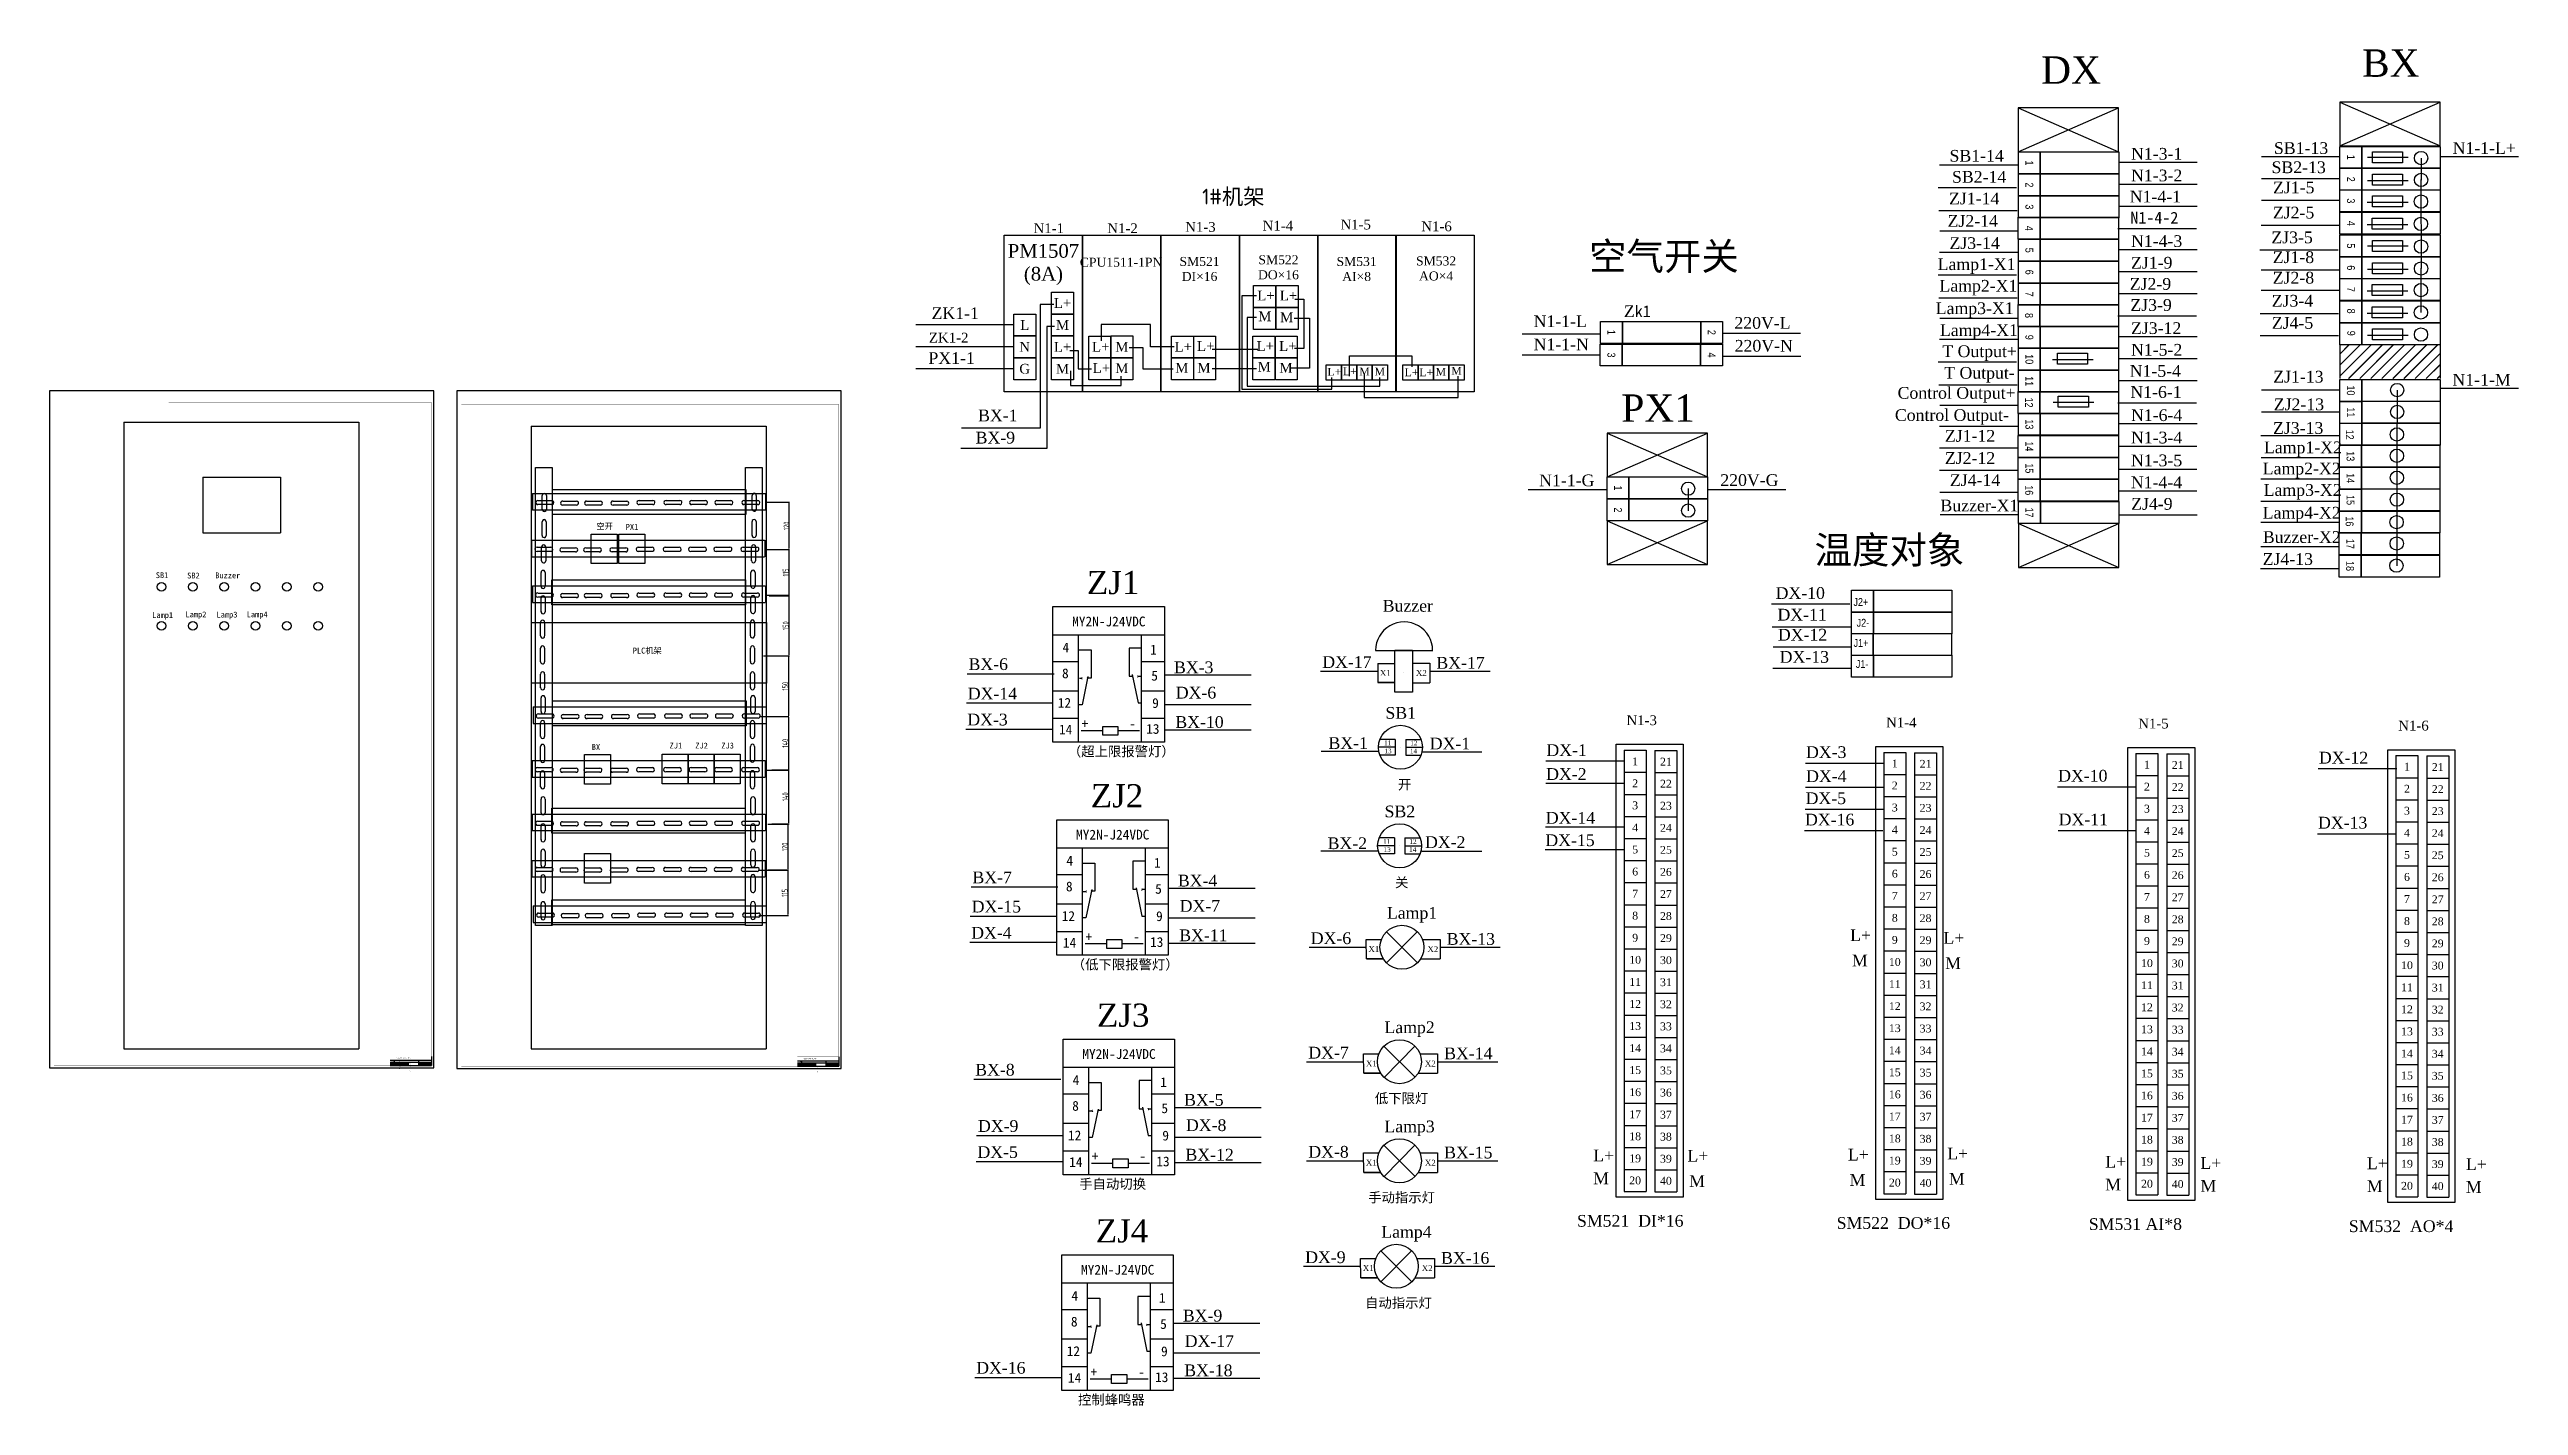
# Model space of a CAD drawing. Header units: millimetres. Extents: x 7991 to 14293, y 2067 to 5530.
import ezdxf

# ---------------------------------------------------------------- set-up
doc = ezdxf.new("R2010")
doc.units = ezdxf.units.MM
doc.linetypes.add('CENTER2', pattern=[28.575, 19.05, -3.175, 3.175, -3.175])
for name, color, linetype in [('1', 7, 'CENTER2'), ('PUB_TITLE', 7, 'Continuous'), ('TEL_TITLE', 7, 'Continuous'), ('标注1', 7, 'Continuous')]:
    doc.layers.add(name, color=color, linetype=linetype)
doc.styles.add('GB仿宋', font='FINDTXT', dxfattribs={"bigfont": 'FINDHZTXT'})
doc.styles.get("Standard").update_dxf_attribs({"font": 'isocp.shx', "width": 0.707, "bigfont": 'hztxt.shx'})
doc.styles.add('制表文字', font='FINDTXT', dxfattribs={"bigfont": 'FINDHZTXT'})
doc.styles.add('样式 1', font='times.ttf')
doc.dimstyles.new('ISO-25', dxfattribs={"dimtxt": 2.5, "dimasz": 2.5, "dimexe": 1.25, "dimexo": 0.625, "dimtad": 1, "dimtxsty": 'Standard', "dimcen": 2.5, "dimadec": 0, "dimazin": 0, "dimtfac": 1, "dimtmove": 0, "dimatfit": 3, "dimfxl": 1, "dimarcsym": 0})

msp = doc.modelspace()

# ---------------------------------------------------------------- texts
at = {"attachment_point": 1, "style": '样式 1'}
for s, width, gutter_width, heights, insert, char_height in [('SB1-14', 200, 150, [0], (12840.236, 5273.174), 30), ('N1-3-1', 200, 150, [30.519], (13303.469, 5278.295), 30), ('SB2-13', 200, 150, [0], (13662.121, 5243.852), 30), ('SB1-13', 200, 150, [0], (13668.182, 5292.915), 30), ('N1-1-L+', 200, 150, [0], (14124.182, 5292.915), 30), ('SB2-14', 200, 150, [0], (12846.548, 5219.351), 30), ('N1-4-1', 200, 150, [0], (13300.208, 5169.013), 30), ('N1-3-2', 200, 150, [0], (13303.469, 5222.963), 30), ('ZJ1-5', 200, 150, [0], (13665.955, 5192.389), 30), ('ZJ2-14', 200, 150, [0], (12835.324, 5106.835), 30), ('ZJ1-14', 200, 150, [0], (12839.047, 5164.165), 30), ('{\\fSimSun|b0|i0|c134|p2;N1-4-2}', 200, 150, [0], (13301.828, 5115.173), 30), ('ZJ2-5', 200, 150, [0], (13665.47, 5128.067), 30), ('ZJ3-14', 200, 150, [0], (12840.175, 5050.281), 30), ('N1-4-3', 200, 150, [30.519], (13303.408, 5055.403), 30), ('ZJ3-5', 200, 150, [0], (13661.677, 5064.869), 30), ('Lamp1-X1', 200, 150, [0], (12809.937, 4996.459), 30), ('ZJ1-9', 200, 150, [0], (13303.408, 5000.071), 30), ('ZJ1-8', 200, 150, [0], (13665.139, 5014.312), 30), ('Lamp2-X1', 200, 150, [0], (12814.619, 4941.273), 30), ('ZJ2-9', 200, 150, [0], (13300.147, 4946.121), 30), ('ZJ2-8', 200, 150, [0], (13665.139, 4961.882), 30), ('Z{\\fSimSun|b0|i0|c134|p2;k1}', 200, 150, [0], (12009.067, 4876.154), 30), ('Lamp3-X1', 200, 150, [0], (12805.04, 4883.943), 30), ('ZJ3-9', 200, 150, [0], (13301.768, 4892.281), 30), ('ZJ3-4', 200, 150, [0], (13662.581, 4903.058), 30), ('ZK1-2', 200, 150, [0], (10235.671, 4806.4), 25), ('N1-1-L', 200, 150, [0], (11778.732, 4850.652), 30), ('N1-1-N', 200, 150, [0], (11778.732, 4791.477), 30), ('220V-L', 200, 150, [0], (12291.148, 4846.512), 30), ('Lamp4-X1', 200, 150, [0], (12815.808, 4828.025), 30), ('ZJ3-12', 200, 150, [30.519], (13303.408, 4833.146), 30), ('ZJ4-5', 200, 150, [0], (13662.855, 4846.54), 30), ('PX1-1', 200, 150, [0], (10234.253, 4756.63), 30), ('220V-N', 200, 150, [0], (12291.908, 4788.032), 30), ('T Output+', 200, 150, [0], (12821.835, 4774.203), 30), ('N1-5-2', 200, 150, [0], (13303.408, 4777.815), 30), ('Control Output+', 398.55513, 150, [0], (12707.733, 4667.848), 30), ('T Output-', 200, 150, [0], (12826.659, 4719.016), 30), ('N1-5-4', 200, 150, [0], (13300.147, 4723.864), 30), ('N1-6-1', 200, 150, [0], (13301.768, 4670.024), 30), ('ZJ1-13', 200, 150, [0], (13666.402, 4709.133), 30), ('N1-1-M', 200, 150, [0], (14123.795, 4701.133), 30), ('Control Output-', 398.55513, 150, [0], (12700.842, 4611.217), 30), ('N1-6-4', 200, 150, [30.519], (13303.408, 4610.89), 30), ('ZJ2-13', 200, 150, [0], (13667.796, 4638.46), 30), ('ZJ1-12', 200, 150, [0], (12828.414, 4558.11), 30), ('N1-3-4', 200, 150, [0], (13303.324, 4553.812), 30), ('ZJ3-13', 200, 150, [0], (13665.913, 4578.196), 30), ('ZJ2-12', 200, 150, [0], (12828.414, 4501.447), 30), ('N1-3-5', 200, 150, [0], (13303.324, 4495.452), 30), ('Lamp2-X2', 200, 150, [0], (13639.631, 4474.691), 30), ('Lamp1-X2', 200, 150, [0], (13642.817, 4528.658), 30), ('N1-1-G', 200, 150, [0], (11792.997, 4444.319), 30), ('220V-G', 200, 150, [0], (12255.246, 4445.167), 30), ('ZJ4-14', 200, 150, [0], (12841.187, 4445.058), 30), ('N1-4-4', 200, 150, [30.519], (13302.958, 4439.425), 30), ('Lamp3-X2', 200, 150, [0], (13642.02, 4419.926), 30), ('Buzzer-X1', 200, 150, [0], (12817.119, 4380.09), 30), ('ZJ4-9', 200, 150, [0], (13303.761, 4384.445), 30), ('Lamp4-X2', 200, 150, [0], (13639.631, 4361.804), 30), ('Buzzer-X2', 200, 150, [0], (13639.868, 4299.659), 30), ('ZJ4-13', 200, 150, [0], (13639.431, 4243.565), 30), ('Buzzer', 25.09212, 25, [0], (11393.617, 4124.082), 30), ('DX-10', 200, 150, [0], (12396.364, 4156.685), 30), ('DX-11', 200, 150, [0], (12401.189, 4101.499), 30), ('DX-12', 398.55513, 150, [0], (12402.149, 4050.331), 30), ('DX-17', 200, 150, [17.921], (11239.325, 3980.51), 30), ('BX-17', 200, 150, [0], (11530.557, 3978.484), 30), ('DX-13', 398.55513, 150, [0], (12406.86, 3993.699), 30), ('X1', 25.09212, 25, [0], (11386.446, 3945.344), 15), ('X2', 25.09212, 25, [0], (11478.48, 3945.282), 15), ('SB1', 25.09212, 25, [0], (11400.552, 3850.699), 30), ('{\\fSimSun|b0|i0|c134|p2;（超上限报警灯）}', 415.66513, 25, [35.891], (10590.113, 3749.949), 25), ('BX-1', 200, 150, [0], (11255.222, 3773.668), 30), ('11', 19.48524, 25, [0], (11397.04, 3765.185), 12), ('13', 19.48524, 25, [0], (11398.034, 3744.532), 12), ('14', 19.48524, 25, [0], (11463.166, 3744.412), 12), ('12', 19.48524, 25, [0], (11463.891, 3764.85), 12), ('DX-1', 200, 150, [0], (11513.682, 3772.473), 30), ('{\\fSimSun|b0|i0|c134|p2;开}', 63.8013, 25, [35.891], (11432.551, 3665.339), 25), ('SB2', 25.09212, 25, [0], (11398.427, 3599.049), 30), ('BX-2', 200, 150, [0], (11253.052, 3517.829), 30), ('11', 19.48524, 25, [0], (11394.915, 3513.535), 12), ('13', 19.48524, 25, [0], (11395.908, 3492.882), 12), ('14', 19.48524, 25, [0], (11461.041, 3492.762), 12), ('12', 19.48524, 25, [0], (11461.765, 3513.2), 12), ('DX-2', 200, 150, [0], (11501.623, 3520.71), 30), ('\\pxqc;{\\fSimSun|b0|i0|c134|p2;关}', 295.13833, 25, [35.891], (11294.683, 3415.324), 25), ('Lamp1', 25.09212, 25, [0], (11404.394, 3340.151), 30), ('DX-6', 200, 150, [30.417], (11210.061, 3275.366), 30), ('X1', 25.09212, 25, [0], (11357.182, 3240.2), 15), ('X2', 25.09212, 25, [0], (11507.728, 3239.931), 15), ('BX-13', 200, 150, [0], (11556.814, 3273.527), 30), ('{\\fSimSun|b0|i0|c134|p2;（低下限报警灯）}', 415.66513, 25, [35.891], (10600.083, 3205.708), 25), ('Lamp2', 25.09212, 25, [0], (11398.018, 3047.945), 30), ('DX-7', 200, 150, [30.417], (11203.686, 2983.16), 30), ('BX-14', 200, 150, [0], (11550.438, 2981.321), 30), ('X1', 25.09212, 25, [0], (11350.806, 2947.994), 15), ('X2', 25.09212, 25, [0], (11501.352, 2947.725), 15), ('\\pxqc;{\\fSimSun|b0|i0|c134|p2;低下限灯}', 295.13833, 25, [35.891], (11294.274, 2864.22), 25), ('Lamp3', 25.09212, 25, [0], (11398.018, 2794.763), 30), ('DX-8', 200, 150, [30.417], (11203.686, 2729.979), 30), ('BX-15', 200, 150, [0], (11550.438, 2728.139), 30), ('{\\fSimSun|b0|i0|c134|p2;手自动切换}', 415.66513, 25, [35.891], (10619.16, 2645.519), 25), ('X1', 25.09212, 25, [0], (11350.806, 2694.813), 15), ('X2', 25.09212, 25, [0], (11501.352, 2694.543), 15), ('\\pxqc;{\\fSimSun|b0|i0|c134|p2;手动指示灯}', 295.13833, 25, [35.891], (11294.274, 2611.038), 25), ('Lamp4', 25.09212, 25, [0], (11390.042, 2525.633), 30), ('DX-9', 200, 150, [30.417], (11195.709, 2460.848), 30), ('BX-16', 200, 150, [0], (11542.462, 2459.009), 30), ('X1', 25.09212, 25, [0], (11342.83, 2425.682), 15), ('X2', 25.09212, 25, [0], (11493.376, 2425.413), 15), ('\\pxqc;{\\fSimSun|b0|i0|c134|p2;自动指示灯}', 295.13833, 25, [35.891], (11286.298, 2341.908), 25), ('{\\fSimSun|b0|i0|c134|p2;控制蜂鸣器}', 415.66513, 25, [35.891], (10615.925, 2094.604), 25)]:
    msp.add_mtext_dynamic_manual_height_columns(s, width=width, gutter_width=gutter_width, heights=heights, dxfattribs=dict(at, insert=insert, char_height=char_height))
at = {"char_height": 20, "width": 56, "attachment_point": 5, "rotation": 270, "style": '样式 1'}
for s, insert in [('{\\fArial Narrow|b0|i0|c0|p34;1}', (13043.926, 5239.861)), ('{\\fArial Narrow|b0|i0|c0|p34;1}', (13864.64, 5254.314)), ('{\\fArial Narrow|b0|i0|c0|p34;2}', (13043.926, 5183.861)), ('{\\fArial Narrow|b0|i0|c0|p34;2}', (13864.64, 5198.314)), ('{\\fArial Narrow|b0|i0|c0|p34;3}', (13043.926, 5127.861)), ('{\\fArial Narrow|b0|i0|c0|p34;3}', (13864.448, 5143.116)), ('{\\fArial Narrow|b0|i0|c0|p34;4}', (13043.175, 5073.203)), ('{\\fArial Narrow|b0|i0|c134|p34;4}', (13865.058, 5085.602)), ('{\\fArial Narrow|b0|i0|c134|p34;5}', (13043.866, 5016.969)), ('{\\fArial Narrow|b0|i0|c134|p34;5}', (13864.558, 5028.2)), ('{\\fArial Narrow|b0|i0|c134|p34;6}', (13043.866, 4960.969)), ('{\\fArial Narrow|b0|i0|c134|p34;7}', (13864.367, 4917.003)), ('{\\fArial Narrow|b0|i0|c134|p34;6}', (13864.558, 4972.2)), ('{\\fArial Narrow|b0|i0|c134|p34;8}', (13043.114, 4850.311)), ('{\\fArial Narrow|b0|i0|c134|p34;7}', (13043.866, 4904.969)), ('{\\fArial Narrow|b0|i0|c134|p34;8}', (13865.058, 4861.591)), ('{\\fArial Narrow|b0|i0|c0|p34;1}', (11977.212, 4807.243)), ('{\\fArial Narrow|b0|i0|c0|p34;2}', (12233.212, 4807.243)), ('{\\fArial Narrow|b0|i0|c134|p34;9}', (13043.866, 4794.712)), ('{\\fArial Narrow|b0|i0|c0|p34;9}', (13865.332, 4805.073)), ('{\\fArial Narrow|b0|i0|c0|p34;3}', (11977.03, 4749.446)), ('{\\fArial Narrow|b0|i0|c0|p34;4}', (12233.03, 4749.446)), ('{\\fArial Narrow|b0|i0|c134|p34;10}', (13043.866, 4738.712)), ('{\\fArial Narrow|b0|i0|c134|p34;11}', (13043.866, 4682.712)), ('{\\fArial Narrow|b0|i0|c134|p34;10}', (13864.254, 4659.032)), ('{\\fArial Narrow|b0|i0|c134|p34;12}', (13043.114, 4628.054)), ('{\\fArial Narrow|b0|i0|c134|p34;11}', (13864.254, 4603.032)), ('{\\fArial Narrow|b0|i0|c134|p34;13}', (13043.866, 4572.456)), ('{\\fArial Narrow|b0|i0|c134|p34;12}', (13861.907, 4546.044)), ('{\\fArial Narrow|b0|i0|c134|p34;1\\fArial Narrow|b0|i0|c0|p34;4}', (13043.782, 4516.188)), ('{\\fArial Narrow|b0|i0|c134|p34;13}', (13863.483, 4491.061)), ('{\\fArial Narrow|b0|i0|c0|p34;1}', (11994.161, 4410.053)), ('{\\fArial Narrow|b0|i0|c134|p34;1\\fArial Narrow|b0|i0|c0|p34;6}', (13043.416, 4404.155)), ('{\\fArial Narrow|b0|i0|c134|p34;1\\fArial Narrow|b0|i0|c0|p34;5}', (13043.782, 4460.072)), ('{\\fArial Narrow|b0|i0|c134|p34;14}', (13863.483, 4435.061)), ('{\\fArial Narrow|b0|i0|c0|p34;2}', (11994.161, 4354.053)), ('{\\fArial Narrow|b0|i0|c134|p34;1\\fArial Narrow|b0|i0|c0|p34;7}', (13044.128, 4347.176)), ('{\\fArial Narrow|b0|i0|c134|p34;15}', (13863.483, 4379.061)), ('{\\fArial Narrow|b0|i0|c134|p34;16}', (13861.134, 4324.667)), ('{\\fArial Narrow|b0|i0|c0|p34;17}', (13863.006, 4267.16)), ('{\\fArial Narrow|b0|i0|c134|p34;18}', (13862.407, 4210.598))]:
    msp.add_mtext(s, dxfattribs=dict(at, insert=insert))
for s, insert, char_height, width, attachment_point, style in [('{\\Fisocp,hztxt|c134;1#\\fSimSun|b0|i0|c134|p2;机架}', (11012.616, 5151.828), 40, 180, 5, '样式 1'), ('{\\fArial Narrow|b0|i0|c134|p34;J2+}', (12613.914, 4118.636), 20, 56, 5, '样式 1'), ('{\\fSimSun|b1|i0|c134|p2;MY2N-J24VDC}', (10694.629, 4068.947), 25, 56, 5, '样式 1'), ('{\\fArial Narrow|b0|i0|c134|p34;J2-}', (12619.163, 4065.649), 20, 56, 5, '样式 1'), ('{\\fSimSun|b1|i0|c134|p2;4}', (10584.958, 4002.682), 25, 56, 5, '样式 1'), ('{\\fSimSun|b1|i0|c134|p2;1}', (10808.413, 3997.228), 25, 56, 5, '样式 1'), ('{\\fArial Narrow|b0|i0|c134|p34;J1+}', (12614.205, 4014.164), 20, 56, 5, '样式 1'), ('{\\fArial Narrow|b0|i0|c134|p34;J1-}', (12617.065, 3960.208), 20, 56, 5, '样式 1'), ('{\\fSimSun|b1|i0|c134|p2;8}', (10583.705, 3936.53), 25, 56, 5, '样式 1'), ('{\\fSimSun|b1|i0|c134|p2;5}', (10811.449, 3930.46), 25, 56, 5, '样式 1'), ('{\\fSimSun|b1|i0|c134|p2;12}', (10581.428, 3861.416), 25, 56, 5, '样式 1'), ('{\\fSimSun|b1|i0|c134|p2;9}', (10813.727, 3860.657), 25, 56, 5, '样式 1'), ('{\\fSimSun|b1|i0|c134|p2;14}', (10584.465, 3793.131), 25, 56, 5, '样式 1'), ('{\\fSimSun|b1|i0|c134|p2;+}', (10633.672, 3808.351), 25, 56, 5, '样式 1'), ('{\\fSimSun|b1|i0|c134|p2;-}', (10755.216, 3808.351), 25, 56, 5, '样式 1'), ('{\\fSimSun|b1|i0|c134|p2;13}', (10806.895, 3794.648), 25, 56, 5, '样式 1'), ('{\\fSimSun|b1|i0|c134|p2;MY2N-J24VDC}', (10704.6, 3524.706), 25, 56, 5, '样式 1'), ('{\\fSimSun|b1|i0|c134|p2;4}', (10594.929, 3458.441), 25, 56, 5, '样式 1'), ('{\\fSimSun|b1|i0|c134|p2;8}', (10593.676, 3392.289), 25, 56, 5, '样式 1'), ('{\\fSimSun|b1|i0|c134|p2;1}', (10818.383, 3452.987), 25, 56, 5, '样式 1'), ('{\\fSimSun|b1|i0|c134|p2;5}', (10821.42, 3386.219), 25, 56, 5, '样式 1'), ('{\\fSimSun|b1|i0|c134|p2;12}', (10591.398, 3317.175), 25, 56, 5, '样式 1'), ('{\\fSimSun|b1|i0|c134|p2;9}', (10823.697, 3316.416), 25, 56, 5, '样式 1'), ('{\\fSimSun|b1|i0|c134|p2;14}', (10594.435, 3248.89), 25, 56, 5, '样式 1'), ('{\\fSimSun|b1|i0|c134|p2;+}', (10643.643, 3264.11), 25, 56, 5, '样式 1'), ('{\\fSimSun|b1|i0|c134|p2;-}', (10765.186, 3264.11), 25, 56, 5, '样式 1'), ('{\\fSimSun|b1|i0|c134|p2;13}', (10816.865, 3250.407), 25, 56, 5, '样式 1'), ('{\\fSimSun|b1|i0|c134|p2;MY2N-J24VDC}', (10720.552, 2964.517), 25, 56, 5, '样式 1'), ('卓越工程师计划{\\fArial|b0|i0|c0|p32;PLC}实验', (8883.959, 2947.103), 1.2936, 0.06413, 1, '制表文字'), ('机柜设计图--面板', (8909.905, 2941.13), 1.764, 0.07939, 1, '制表文字'), ('卓越工程师计划{\\fArial|b0|i0|c0|p32;PLC}实验', (9923.553, 2945.62), 1.2936, 0.06413, 1, '制表文字'), ('机柜设计图-内部', (9949.498, 2939.647), 1.764, 0.07939, 1, '制表文字'), ('{\\fSimSun|b1|i0|c134|p2;4}', (10610.882, 2898.251), 25, 56, 5, '样式 1'), ('{\\fSimSun|b1|i0|c134|p2;1}', (10834.336, 2892.798), 25, 56, 5, '样式 1'), ('{\\fSimSun|b1|i0|c134|p2;8}', (10609.629, 2832.1), 25, 56, 5, '样式 1'), ('{\\fSimSun|b1|i0|c134|p2;5}', (10837.373, 2826.03), 25, 56, 5, '样式 1'), ('{\\fSimSun|b1|i0|c134|p2;12}', (10607.351, 2756.986), 25, 56, 5, '样式 1'), ('{\\fSimSun|b1|i0|c134|p2;+}', (10659.596, 2703.921), 25, 56, 5, '样式 1'), ('{\\fSimSun|b1|i0|c134|p2;9}', (10839.65, 2756.227), 25, 56, 5, '样式 1'), ('{\\fSimSun|b1|i0|c134|p2;14}', (10610.388, 2688.7), 25, 56, 5, '样式 1'), ('{\\fSimSun|b1|i0|c134|p2;-}', (10781.139, 2703.921), 25, 56, 5, '样式 1'), ('{\\fSimSun|b1|i0|c134|p2;13}', (10832.818, 2690.218), 25, 56, 5, '样式 1'), ('SM521  DI*16', (11889.463, 2553.789), 30, 354.64904, 1, '样式 1'), ('SM522  DO*16', (12552.116, 2548.296), 30, 354.64904, 1, '样式 1'), ('SM531 AI*8', (13195.624, 2545.398), 30, 354.64904, 1, '样式 1'), ('SM532  AO*4', (13859.254, 2540.085), 30, 354.64904, 1, '样式 1'), ('{\\fSimSun|b1|i0|c134|p2;MY2N-J24VDC}', (10717.318, 2413.602), 25, 56, 5, '样式 1'), ('{\\fSimSun|b1|i0|c134|p2;4}', (10607.647, 2347.337), 25, 56, 5, '样式 1'), ('{\\fSimSun|b1|i0|c134|p2;1}', (10831.101, 2341.884), 25, 56, 5, '样式 1'), ('{\\fSimSun|b1|i0|c134|p2;8}', (10606.394, 2281.186), 25, 56, 5, '样式 1'), ('{\\fSimSun|b1|i0|c134|p2;5}', (10834.138, 2275.116), 25, 56, 5, '样式 1'), ('{\\fSimSun|b1|i0|c134|p2;12}', (10604.116, 2206.072), 25, 56, 5, '样式 1'), ('{\\fSimSun|b1|i0|c134|p2;9}', (10836.415, 2205.313), 25, 56, 5, '样式 1'), ('{\\fSimSun|b1|i0|c134|p2;14}', (10607.153, 2137.786), 25, 56, 5, '样式 1'), ('{\\fSimSun|b1|i0|c134|p2;+}', (10656.361, 2153.006), 25, 56, 5, '样式 1'), ('{\\fSimSun|b1|i0|c134|p2;-}', (10777.904, 2153.006), 25, 56, 5, '样式 1'), ('{\\fSimSun|b1|i0|c134|p2;13}', (10829.583, 2139.304), 25, 56, 5, '样式 1')]:
    msp.add_mtext(s, dxfattribs=dict(insert=insert, char_height=char_height, width=width, attachment_point=attachment_point, style=style))
at = {"color": 2, "char_height": 15, "attachment_point": 1, "style": '制表文字'}
for s, insert, width in [('{\\fSimSun|b0|i0|c134|p2;\\C7;空开}', (9386.925, 4319.719), 64.11111), ('{\\fSimSun|b0|i0|c134|p2;\\C7;PX1}', (9461.595, 4318.043), 64.11111), ('{\\fSimSun|b0|i0|c134|p2;\\C7;PLC机架}', (9479.599, 4002.233), 98.29397), ('{\\fSimSun|b0|i0|c134|p2;\\C7;BX}', (9375.052, 3755.846), 64.11111), ('{\\fSimSun|b0|i0|c134|p2;\\C7;ZJ1}', (9573.653, 3759.832), 64.11111), ('{\\fSimSun|b0|i0|c134|p2;\\C7;ZJ2}', (9639.293, 3759.832), 64.11111), ('{\\fSimSun|b0|i0|c134|p2;\\C7;ZJ3}', (9705.753, 3759.832), 64.11111)]:
    msp.add_mtext(s, dxfattribs=dict(at, insert=insert, width=width))
at = {"color": 1, "char_height": 15, "attachment_point": 1, "style": '制表文字'}
for s, insert in [('{\\fSimSun|b0|i0|c134|p2;\\C0;SB1}', (8262.367, 4194.798)), ('{\\fSimSun|b0|i0|c134|p2;\\C0;SB2}', (8342.406, 4193.96)), ('{\\fSimSun|b0|i0|c134|p2;\\C0;Buzzer}', (8413.965, 4194.384)), ('{\\fSimSun|b0|i0|c134|p2;\\C0;Lamp1}', (8253.075, 4092.981)), ('{\\fSimSun|b0|i0|c134|p2;\\C0;Lamp2}', (8338.016, 4094.733)), ('{\\fSimSun|b0|i0|c134|p2;\\C0;Lamp3}', (8417.195, 4094.226)), ('{\\fSimSun|b0|i0|c134|p2;\\C0;Lamp4}', (8494.345, 4094.733))]:
    msp.add_mtext(s, dxfattribs=dict(at, insert=insert))
at = {"char_height": 2.5, "attachment_point": 1, "style": '制表文字'}
for insert in [(8876.395, 2955.059), (9915.988, 2953.576)]:
    msp.add_mtext('浙江大学控制系实验中心', dxfattribs=dict(at, insert=insert))
at = {"layer": 'PUB_TITLE', "style": 'GB仿宋'}
for s, height, p in [('项目负责人', 1.2936, (8861.714, 2942.012)), ('设\u3000\u3000\u3000计', 1.2936, (8861.714, 2936.132)), ('专业负责人', 1.2936, (8861.714, 2939.072)), ('工', 1.294, (8861.773, 2945.69)), ('程', 1.294, (8864.242, 2945.69)), ('项', 1.294, (8866.712, 2945.69)), ('目', 1.294, (8869.182, 2945.69)), ('校\u3000\u3000\u3000对', 1.2936, (8885.234, 2936.132)), ('审\u3000\u3000\u3000定', 1.2936, (8885.234, 2942.012)), ('审\u3000\u3000\u3000核', 1.2936, (8885.234, 2939.072)), ('设\u3000计\u3000号', 1.2936, (8934.896, 2941.916)), ('图\u3000\u3000\u3000号', 1.2936, (8934.896, 2938.976)), ('日\u3000\u3000\u3000期', 1.2936, (8934.896, 2936.036)), ('2013年1月', 1.2936, (8950.985, 2936.002)), ('项目负责人', 1.2936, (9901.307, 2940.528)), ('设\u3000\u3000\u3000计', 1.2936, (9901.307, 2934.648)), ('专业负责人', 1.2936, (9901.307, 2937.588)), ('工', 1.294, (9901.366, 2944.207)), ('程', 1.294, (9903.836, 2944.207)), ('项', 1.294, (9906.305, 2944.207)), ('目', 1.294, (9908.775, 2944.207)), ('校\u3000\u3000\u3000对', 1.2936, (9924.827, 2934.648)), ('审\u3000\u3000\u3000定', 1.2936, (9924.827, 2940.528)), ('审\u3000\u3000\u3000核', 1.2936, (9924.827, 2937.588)), ('设\u3000计\u3000号', 1.2936, (9974.489, 2940.433)), ('图\u3000\u3000\u3000号', 1.2936, (9974.489, 2937.493)), ('日\u3000\u3000\u3000期', 1.2936, (9974.489, 2934.553)), ('2013年1月', 1.2936, (9990.578, 2934.519))]:
    msp.add_text(s, height=height, dxfattribs=at).set_placement(p)
at = {"layer": '标注1', "style": '样式 1'}
for s, insert, char_height, width, attachment_point in [('DX', (13150.359, 5512.151), 70, 964.50707, 2), ('BX', (13966.321, 5529.926), 70, 964.50707, 2), ('N1-1', (10541.326, 5073.187), 25, 200, 5), ('N1-2', (10729.713, 5073.187), 25, 200, 5), ('N1-3', (10928.389, 5076.401), 25, 200, 5), ('N1-4', (11126.184, 5079.633), 25, 200, 5), ('N1-5', (11324.721, 5082.488), 25, 200, 5), ('N1-6', (11531.141, 5077.828), 25, 200, 5), ('{\\fSimSun|b0|i0|c134|p2;空气开关}', (12111.397, 5036.657), 70, 964.50707, 2), ('PM1507\\P(8A)', (10527.744, 4980.5), 35, 200, 5), ('CPU1511-1PN', (10725.889, 4986.218), 23, 200, 5), ('SM521\\PDI×16', (10926.186, 4969.098), 23, 200, 5), ('SM522\\PDO×16', (11127.585, 4973.357), 23, 200, 5), ('SM531\\PAI×8', (11327.029, 4968.937), 23, 200, 5), ('SM532\\PAO×4', (11529.897, 4970.371), 23, 200, 5), ('ZK1-1', (10242.287, 4841.201), 30, 200, 7), ('L+', (10576.582, 4882.178), 25, 56, 5), ('L+', (11095.845, 4901.276), 25, 56, 5), ('M', (11093.003, 4848.39), 25, 56, 5), ('L+', (11153.201, 4901.276), 25, 56, 5), ('M', (11148.539, 4845.661), 25, 56, 5), ('L', (10479.94, 4826.178), 25, 56, 5), ('M', (10576.582, 4826.178), 25, 56, 5), ('N', (10479.94, 4770.178), 25, 56, 5), ('G', (10479.94, 4714.178), 25, 56, 5), ('L+', (10576.582, 4770.178), 25, 56, 5), ('M', (10576.582, 4714.178), 25, 56, 5), ('L+', (10674.051, 4770.348), 25, 56, 5), ('L+', (10675.827, 4716.215), 25, 56, 5), ('M', (10728.048, 4770.44), 25, 56, 5), ('M', (10728.048, 4715.953), 25, 56, 5), ('L+', (10884.677, 4770.638), 25, 56, 5), ('M', (10880.924, 4716.842), 25, 56, 5), ('L+', (10942.033, 4772.457), 25, 56, 5), ('M', (10937.37, 4716.842), 25, 56, 5), ('L+', (11094.072, 4772.457), 25, 56, 5), ('M', (11091.23, 4719.571), 25, 56, 5), ('L+', (11151.428, 4772.457), 25, 56, 5), ('M', (11146.766, 4716.842), 25, 56, 5), ('L+', (11270.176, 4706.387), 20, 56, 5), ('L+', (11309.753, 4707.911), 20, 56, 5), ('M', (11347.311, 4707.497), 20, 56, 5), ('M', (11386.281, 4707.205), 20, 56, 5), ('L+', (11467.432, 4705.459), 20, 56, 5), ('L+', (11504.858, 4705.459), 20, 56, 5), ('M', (11542.12, 4706.592), 20, 56, 5), ('M', (11582, 4709.045), 20, 56, 5), ('BX-1', (10360.979, 4579.971), 30, 200, 7), ('PX1', (12096.474, 4648.957), 70, 964.50707, 2), ('BX-9', (10354.655, 4523.087), 30, 200, 7), ('{\\fSimSun|b0|i0|c134|p2;温度对象}', (12686.711, 4286.819), 70, 964.50707, 2), ('ZJ1', (10705.553, 4197.967), 59.0625, 813.80284, 2), ('BX-6', (10336.585, 3944.714), 30, 200, 7), ('BX-3', (10860.923, 3936.581), 30, 200, 7), ('DX-14', (10334.713, 3869.889), 30, 200, 7), ('DX-6', (10865.568, 3871.985), 30, 200, 7), ('DX-3', (10333.434, 3803.293), 30, 200, 7), ('BX-10', (10864.349, 3796.932), 30, 200, 7), ('N1-3', (12054.609, 3816.74), 25, 200, 5), ('N1-4', (12717.262, 3811.247), 25, 200, 5), ('N1-5', (13360.77, 3808.348), 25, 200, 5), ('N1-6', (14024.4, 3803.036), 25, 200, 5), ('DX-1', (11811.334, 3725.568), 30, 200, 7), ('DX-3', (12473.987, 3720.075), 30, 200, 7), ('DX-12', (13782.909, 3706.273), 30, 200, 7), ('DX-2', (11810.764, 3664.537), 30, 200, 7), ('DX-4', (12474.231, 3659.069), 30, 200, 7), ('DX-10', (13117.476, 3659.732), 30, 200, 7), ('ZJ2', (10715.524, 3653.726), 59.0625, 813.80284, 2), ('DX-5', (12472.97, 3602.338), 30, 200, 7), ('DX-14', (11809.924, 3552.643), 30, 200, 7), ('DX-16', (12471.39, 3547.797), 30, 200, 7), ('DX-11', (13118.7, 3548.409), 30, 200, 7), ('DX-13', (13780.748, 3539.907), 30, 200, 7), ('DX-15', (11808.725, 3495.09), 30, 200, 7), ('BX-7', (10346.555, 3400.473), 30, 200, 7), ('BX-4', (10870.893, 3392.34), 30, 200, 7), ('DX-15', (10344.683, 3325.648), 30, 200, 7), ('DX-7', (10875.538, 3327.744), 30, 200, 7), ('DX-4', (10343.405, 3259.052), 30, 200, 7), ('BX-11', (10874.319, 3252.691), 30, 200, 7), ('L+', (12586.636, 3253.128), 30, 200, 7), ('M', (12591.082, 3188.472), 30, 200, 7), ('L+', (12824.752, 3246.325), 30, 200, 7), ('M', (12829.197, 3181.669), 30, 200, 7), ('ZJ3', (10731.476, 3093.536), 59.0625, 813.80284, 2), ('BX-8', (10353.563, 2909.138), 30, 200, 7), ('BX-5', (10886.846, 2832.151), 30, 200, 7), ('DX-9', (10360.636, 2765.458), 30, 200, 7), ('DX-8', (10891.491, 2767.555), 30, 200, 7), ('DX-5', (10359.358, 2698.863), 30, 200, 7), ('BX-12', (10890.272, 2692.501), 30, 200, 7), ('L+', (11930.799, 2690.712), 30, 200, 7), ('L+', (12171.411, 2689.897), 30, 200, 7), ('L+', (12580.726, 2692.744), 30, 200, 7), ('L+', (12834.229, 2695.591), 30, 200, 7), ('M', (11930.799, 2632.353), 30, 200, 7), ('M', (12175.856, 2625.241), 30, 200, 7), ('M', (12585.172, 2628.088), 30, 200, 7), ('M', (12838.675, 2630.935), 30, 200, 7), ('L+', (13237.644, 2674.651), 30, 200, 7), ('L+', (13480.587, 2671.313), 30, 200, 7), ('L+', (13905.326, 2670.543), 30, 200, 7), ('L+', (14158.018, 2668.49), 30, 200, 7), ('M', (13237.644, 2616.293), 30, 200, 7), ('M', (13480.587, 2612.954), 30, 200, 7), ('M', (13905.326, 2612.185), 30, 200, 7), ('M', (14158.018, 2610.131), 30, 200, 7), ('ZJ4', (10728.241, 2542.622), 59.0625, 813.80284, 2), ('BX-9', (10883.611, 2281.237), 30, 200, 7), ('DX-17', (10888.256, 2216.641), 30, 200, 7), ('DX-16', (10356.123, 2147.949), 30, 200, 7), ('BX-18', (10887.037, 2141.587), 30, 200, 7)]:
    msp.add_mtext(s, dxfattribs=dict(at, insert=insert, char_height=char_height, width=width, attachment_point=attachment_point))

# ---------------------------------------------------------------- blocks, each defined once
blk = doc.blocks.new('*T1')
at = {"color": 0, "linetype": 'ByBlock', "lineweight": -2, "transparency": 16777216}
for p, q in [((0, 0), (56, 0)), ((0, 0), (0, -1126.7)), ((56, 0), (56, -1126.7)), ((0, -56.3), (56, -56.3)), ((0, -112.7), (56, -112.7)), ((0, -169), (56, -169)), ((0, -225.3), (56, -225.3)), ((0, -281.7), (56, -281.7)), ((0, -338), (56, -338)), ((0, -394.3), (56, -394.3)), ((0, -450.7), (56, -450.7)), ((0, -507), (56, -507)), ((0, -563.3), (56, -563.3)), ((0, -619.7), (56, -619.7)), ((0, -676), (56, -676)), ((0, -732.3), (56, -732.3)), ((0, -788.7), (56, -788.7)), ((0, -845), (56, -845)), ((0, -901.3), (56, -901.3)), ((0, -957.7), (56, -957.7)), ((0, -1014), (56, -1014)), ((0, -1070.3), (56, -1070.3)), ((0, -1126.7), (56, -1126.7))]:
    blk.add_line(p, q, dxfattribs=at)
at = {"color": 0, "transparency": 16777216, "char_height": 20, "width": 53, "attachment_point": 5, "style": '样式 1'}
for s, insert in [('1', (28, -28.2)), ('2', (28, -84.5)), ('4', (28, -197.2)), ('3', (28, -140.8)), ('5', (28, -253.5)), ('6', (28, -309.8)), ('7', (28, -366.2)), ('8', (28, -422.5)), ('9', (28, -478.8)), ('10', (28, -535.2)), ('11', (28, -591.5)), ('12', (28, -647.8)), ('13', (28, -704.2)), ('14', (28, -760.5)), ('15', (28, -816.8)), ('16', (28, -873.2)), ('17', (28, -929.5)), ('18', (28, -985.8)), ('19', (28, -1042.2)), ('20', (28, -1098.5))]:
    blk.add_mtext(s, dxfattribs=dict(at, insert=insert))
blk = doc.blocks.new('*T39')
at = {"color": 0, "linetype": 'ByBlock', "lineweight": -2, "transparency": 16777216}
for p, q in [((0, 0), (56, 0)), ((0, 0), (0, -1126.7)), ((56, 0), (56, -1126.7)), ((0, -56.3), (56, -56.3)), ((0, -112.7), (56, -112.7)), ((0, -169), (56, -169)), ((0, -225.3), (56, -225.3)), ((0, -281.7), (56, -281.7)), ((0, -338), (56, -338)), ((0, -394.3), (56, -394.3)), ((0, -450.7), (56, -450.7)), ((0, -507), (56, -507)), ((0, -563.3), (56, -563.3)), ((0, -619.7), (56, -619.7)), ((0, -676), (56, -676)), ((0, -732.3), (56, -732.3)), ((0, -788.7), (56, -788.7)), ((0, -845), (56, -845)), ((0, -901.3), (56, -901.3)), ((0, -957.7), (56, -957.7)), ((0, -1014), (56, -1014)), ((0, -1070.3), (56, -1070.3)), ((0, -1126.7), (56, -1126.7))]:
    blk.add_line(p, q, dxfattribs=at)
at = {"color": 0, "transparency": 16777216, "char_height": 20, "width": 53, "attachment_point": 5, "style": '样式 1'}
for s, insert in [('21', (28, -28.2)), ('22', (28, -84.5)), ('23', (28, -140.8)), ('24', (28, -197.2)), ('25', (28, -253.5)), ('26', (28, -309.8)), ('27', (28, -366.2)), ('28', (28, -422.5)), ('29', (28, -478.8)), ('30', (28, -535.2)), ('31', (28, -591.5)), ('32', (28, -647.8)), ('33', (28, -704.2)), ('34', (28, -760.5)), ('35', (28, -816.8)), ('36', (28, -873.2)), ('37', (28, -929.5)), ('38', (28, -985.8)), ('39', (28, -1042.2)), ('40', (28, -1098.5))]:
    blk.add_mtext(s, dxfattribs=dict(at, insert=insert))
blk = doc.blocks.new('*T40')
at = {"color": 0, "linetype": 'ByBlock', "lineweight": -2, "transparency": 16777216}
for p, q in [((0, 0), (56, 0)), ((0, 0), (0, -1126.7)), ((56, 0), (56, -1126.7)), ((0, -56.3), (56, -56.3)), ((0, -112.7), (56, -112.7)), ((0, -169), (56, -169)), ((0, -225.3), (56, -225.3)), ((0, -281.7), (56, -281.7)), ((0, -338), (56, -338)), ((0, -394.3), (56, -394.3)), ((0, -450.7), (56, -450.7)), ((0, -507), (56, -507)), ((0, -563.3), (56, -563.3)), ((0, -619.7), (56, -619.7)), ((0, -676), (56, -676)), ((0, -732.3), (56, -732.3)), ((0, -788.7), (56, -788.7)), ((0, -845), (56, -845)), ((0, -901.3), (56, -901.3)), ((0, -957.7), (56, -957.7)), ((0, -1014), (56, -1014)), ((0, -1070.3), (56, -1070.3)), ((0, -1126.7), (56, -1126.7))]:
    blk.add_line(p, q, dxfattribs=at)
at = {"color": 0, "transparency": 16777216, "char_height": 20, "width": 53, "attachment_point": 5, "style": '样式 1'}
for s, insert in [('1', (28, -28.2)), ('2', (28, -84.5)), ('4', (28, -197.2)), ('3', (28, -140.8)), ('5', (28, -253.5)), ('6', (28, -309.8)), ('7', (28, -366.2)), ('8', (28, -422.5)), ('9', (28, -478.8)), ('10', (28, -535.2)), ('11', (28, -591.5)), ('12', (28, -647.8)), ('13', (28, -704.2)), ('14', (28, -760.5)), ('15', (28, -816.8)), ('16', (28, -873.2)), ('17', (28, -929.5)), ('18', (28, -985.8)), ('19', (28, -1042.2)), ('20', (28, -1098.5))]:
    blk.add_mtext(s, dxfattribs=dict(at, insert=insert))
blk = doc.blocks.new('*T41')
at = {"color": 0, "linetype": 'ByBlock', "lineweight": -2, "transparency": 16777216}
for p, q in [((0, 0), (56, 0)), ((0, 0), (0, -1126.7)), ((56, 0), (56, -1126.7)), ((0, -56.3), (56, -56.3)), ((0, -112.7), (56, -112.7)), ((0, -169), (56, -169)), ((0, -225.3), (56, -225.3)), ((0, -281.7), (56, -281.7)), ((0, -338), (56, -338)), ((0, -394.3), (56, -394.3)), ((0, -450.7), (56, -450.7)), ((0, -507), (56, -507)), ((0, -563.3), (56, -563.3)), ((0, -619.7), (56, -619.7)), ((0, -676), (56, -676)), ((0, -732.3), (56, -732.3)), ((0, -788.7), (56, -788.7)), ((0, -845), (56, -845)), ((0, -901.3), (56, -901.3)), ((0, -957.7), (56, -957.7)), ((0, -1014), (56, -1014)), ((0, -1070.3), (56, -1070.3)), ((0, -1126.7), (56, -1126.7))]:
    blk.add_line(p, q, dxfattribs=at)
at = {"color": 0, "transparency": 16777216, "char_height": 20, "width": 53, "attachment_point": 5, "style": '样式 1'}
for s, insert in [('21', (28, -28.2)), ('22', (28, -84.5)), ('23', (28, -140.8)), ('24', (28, -197.2)), ('25', (28, -253.5)), ('26', (28, -309.8)), ('27', (28, -366.2)), ('28', (28, -422.5)), ('29', (28, -478.8)), ('30', (28, -535.2)), ('31', (28, -591.5)), ('32', (28, -647.8)), ('33', (28, -704.2)), ('34', (28, -760.5)), ('35', (28, -816.8)), ('36', (28, -873.2)), ('37', (28, -929.5)), ('38', (28, -985.8)), ('39', (28, -1042.2)), ('40', (28, -1098.5))]:
    blk.add_mtext(s, dxfattribs=dict(at, insert=insert))
blk = doc.blocks.new('*T43')
at = {"color": 0, "linetype": 'ByBlock', "lineweight": -2, "transparency": 16777216}
for p, q in [((0, 0), (56, 0)), ((0, 0), (0, -1126.7)), ((56, 0), (56, -1126.7)), ((0, -56.3), (56, -56.3)), ((0, -112.7), (56, -112.7)), ((0, -169), (56, -169)), ((0, -225.3), (56, -225.3)), ((0, -281.7), (56, -281.7)), ((0, -338), (56, -338)), ((0, -394.3), (56, -394.3)), ((0, -450.7), (56, -450.7)), ((0, -507), (56, -507)), ((0, -563.3), (56, -563.3)), ((0, -619.7), (56, -619.7)), ((0, -676), (56, -676)), ((0, -732.3), (56, -732.3)), ((0, -788.7), (56, -788.7)), ((0, -845), (56, -845)), ((0, -901.3), (56, -901.3)), ((0, -957.7), (56, -957.7)), ((0, -1014), (56, -1014)), ((0, -1070.3), (56, -1070.3)), ((0, -1126.7), (56, -1126.7))]:
    blk.add_line(p, q, dxfattribs=at)
at = {"color": 0, "transparency": 16777216, "char_height": 20, "width": 53, "attachment_point": 5, "style": '样式 1'}
for s, insert in [('1', (28, -28.2)), ('2', (28, -84.5)), ('4', (28, -197.2)), ('3', (28, -140.8)), ('5', (28, -253.5)), ('6', (28, -309.8)), ('7', (28, -366.2)), ('8', (28, -422.5)), ('9', (28, -478.8)), ('10', (28, -535.2)), ('11', (28, -591.5)), ('12', (28, -647.8)), ('13', (28, -704.2)), ('14', (28, -760.5)), ('15', (28, -816.8)), ('16', (28, -873.2)), ('17', (28, -929.5)), ('18', (28, -985.8)), ('19', (28, -1042.2)), ('20', (28, -1098.5))]:
    blk.add_mtext(s, dxfattribs=dict(at, insert=insert))
blk = doc.blocks.new('*T42')
at = {"color": 0, "linetype": 'ByBlock', "lineweight": -2, "transparency": 16777216}
for p, q in [((0, 0), (56, 0)), ((0, 0), (0, -1126.7)), ((56, 0), (56, -1126.7)), ((0, -56.3), (56, -56.3)), ((0, -112.7), (56, -112.7)), ((0, -169), (56, -169)), ((0, -225.3), (56, -225.3)), ((0, -281.7), (56, -281.7)), ((0, -338), (56, -338)), ((0, -394.3), (56, -394.3)), ((0, -450.7), (56, -450.7)), ((0, -507), (56, -507)), ((0, -563.3), (56, -563.3)), ((0, -619.7), (56, -619.7)), ((0, -676), (56, -676)), ((0, -732.3), (56, -732.3)), ((0, -788.7), (56, -788.7)), ((0, -845), (56, -845)), ((0, -901.3), (56, -901.3)), ((0, -957.7), (56, -957.7)), ((0, -1014), (56, -1014)), ((0, -1070.3), (56, -1070.3)), ((0, -1126.7), (56, -1126.7))]:
    blk.add_line(p, q, dxfattribs=at)
at = {"color": 0, "transparency": 16777216, "char_height": 20, "width": 53, "attachment_point": 5, "style": '样式 1'}
for s, insert in [('21', (28, -28.2)), ('22', (28, -84.5)), ('23', (28, -140.8)), ('24', (28, -197.2)), ('25', (28, -253.5)), ('26', (28, -309.8)), ('27', (28, -366.2)), ('28', (28, -422.5)), ('29', (28, -478.8)), ('30', (28, -535.2)), ('31', (28, -591.5)), ('32', (28, -647.8)), ('33', (28, -704.2)), ('34', (28, -760.5)), ('35', (28, -816.8)), ('36', (28, -873.2)), ('37', (28, -929.5)), ('38', (28, -985.8)), ('39', (28, -1042.2)), ('40', (28, -1098.5))]:
    blk.add_mtext(s, dxfattribs=dict(at, insert=insert))
blk = doc.blocks.new('*T44')
at = {"color": 0, "linetype": 'ByBlock', "lineweight": -2, "transparency": 16777216}
for p, q in [((0, 0), (56, 0)), ((0, 0), (0, -1126.7)), ((56, 0), (56, -1126.7)), ((0, -56.3), (56, -56.3)), ((0, -112.7), (56, -112.7)), ((0, -169), (56, -169)), ((0, -225.3), (56, -225.3)), ((0, -281.7), (56, -281.7)), ((0, -338), (56, -338)), ((0, -394.3), (56, -394.3)), ((0, -450.7), (56, -450.7)), ((0, -507), (56, -507)), ((0, -563.3), (56, -563.3)), ((0, -619.7), (56, -619.7)), ((0, -676), (56, -676)), ((0, -732.3), (56, -732.3)), ((0, -788.7), (56, -788.7)), ((0, -845), (56, -845)), ((0, -901.3), (56, -901.3)), ((0, -957.7), (56, -957.7)), ((0, -1014), (56, -1014)), ((0, -1070.3), (56, -1070.3)), ((0, -1126.7), (56, -1126.7))]:
    blk.add_line(p, q, dxfattribs=at)
at = {"color": 0, "transparency": 16777216, "char_height": 20, "width": 53, "attachment_point": 5, "style": '样式 1'}
for s, insert in [('1', (28, -28.2)), ('2', (28, -84.5)), ('4', (28, -197.2)), ('3', (28, -140.8)), ('5', (28, -253.5)), ('6', (28, -309.8)), ('7', (28, -366.2)), ('8', (28, -422.5)), ('9', (28, -478.8)), ('10', (28, -535.2)), ('11', (28, -591.5)), ('12', (28, -647.8)), ('13', (28, -704.2)), ('14', (28, -760.5)), ('15', (28, -816.8)), ('16', (28, -873.2)), ('17', (28, -929.5)), ('18', (28, -985.8)), ('19', (28, -1042.2)), ('20', (28, -1098.5))]:
    blk.add_mtext(s, dxfattribs=dict(at, insert=insert))
blk = doc.blocks.new('*T45')
at = {"color": 0, "linetype": 'ByBlock', "lineweight": -2, "transparency": 16777216}
for p, q in [((0, 0), (56, 0)), ((0, 0), (0, -1126.7)), ((56, 0), (56, -1126.7)), ((0, -56.3), (56, -56.3)), ((0, -112.7), (56, -112.7)), ((0, -169), (56, -169)), ((0, -225.3), (56, -225.3)), ((0, -281.7), (56, -281.7)), ((0, -338), (56, -338)), ((0, -394.3), (56, -394.3)), ((0, -450.7), (56, -450.7)), ((0, -507), (56, -507)), ((0, -563.3), (56, -563.3)), ((0, -619.7), (56, -619.7)), ((0, -676), (56, -676)), ((0, -732.3), (56, -732.3)), ((0, -788.7), (56, -788.7)), ((0, -845), (56, -845)), ((0, -901.3), (56, -901.3)), ((0, -957.7), (56, -957.7)), ((0, -1014), (56, -1014)), ((0, -1070.3), (56, -1070.3)), ((0, -1126.7), (56, -1126.7))]:
    blk.add_line(p, q, dxfattribs=at)
at = {"color": 0, "transparency": 16777216, "char_height": 20, "width": 53, "attachment_point": 5, "style": '样式 1'}
for s, insert in [('21', (28, -28.2)), ('22', (28, -84.5)), ('23', (28, -140.8)), ('24', (28, -197.2)), ('25', (28, -253.5)), ('26', (28, -309.8)), ('27', (28, -366.2)), ('28', (28, -422.5)), ('29', (28, -478.8)), ('30', (28, -535.2)), ('31', (28, -591.5)), ('32', (28, -647.8)), ('33', (28, -704.2)), ('34', (28, -760.5)), ('35', (28, -816.8)), ('36', (28, -873.2)), ('37', (28, -929.5)), ('38', (28, -985.8)), ('39', (28, -1042.2)), ('40', (28, -1098.5))]:
    blk.add_mtext(s, dxfattribs=dict(at, insert=insert))
blk = doc.blocks.new('条')
at = {"color": 7}
for p, q in [((2.7, -5.6), (2.7, -48.2)), ((2.7, -5.7), (597.3, -5.7)), ((2.7, -47.8), (597.3, -47.8)), ((16.4, -23.7), (51.6, -23.7)), ((51.6, -34.2), (16.4, -34.2)), ((79.9, -25), (115, -25)), ((115, -35.6), (79.9, -35.6)), ((140.6, -25), (175.8, -25)), ((175.8, -35.6), (140.6, -35.6)), ((208.2, -25), (243.3, -25)), ((243.3, -35.6), (208.2, -35.6)), ((274.9, -23.7), (310, -23.7)), ((310, -34.2), (274.9, -34.2)), ((343.7, -23.7), (378.9, -23.7)), ((378.9, -34.2), (343.7, -34.2)), ((408.7, -23.7), (443.9, -23.7)), ((443.9, -34.2), (408.7, -34.2)), ((473.5, -23.7), (508.7, -23.7)), ((508.7, -34.2), (473.5, -34.2)), ((542.4, -23.7), (577.5, -23.7)), ((577.5, -34.2), (542.4, -34.2)), ((597.6, -5.5), (597.6, -48.3))]:
    blk.add_line(p, q, dxfattribs=at)
for centre, start, end in [((16.2, -28.9), 87.57981, 272.42019), ((51.6, -28.9), 265.15945, 89.99983), ((79.7, -30.3), 87.57981, 272.42019), ((115.1, -30.3), 265.15945, 89.99983), ((140.4, -30.3), 87.57981, 272.42019), ((175.8, -30.3), 265.15945, 89.99983), ((207.9, -30.3), 87.57981, 272.42019), ((243.3, -30.3), 265.15945, 89.99983), ((274.6, -28.9), 87.57981, 272.42019), ((310, -28.9), 265.15945, 89.99983), ((343.5, -28.9), 87.57981, 272.42019), ((378.9, -28.9), 265.15945, 89.99983), ((408.5, -28.9), 87.57981, 272.42019), ((443.9, -28.9), 265.15945, 89.99983), ((473.3, -28.9), 87.57981, 272.42019), ((508.7, -28.9), 265.15945, 89.99983), ((542.2, -28.9), 87.57981, 272.42019), ((577.6, -28.9), 265.15945, 89.99983)]:
    blk.add_arc(centre, 5.27, start, end, dxfattribs=at)
blk = doc.blocks.new('*U49')
blk.add_circle((0, 0), 11)
blk = doc.blocks.new('*U50')
at = {"color": 0, "linetype": 'ByBlock', "lineweight": -2, "transparency": 16777216}
for p in [(0, 100), (80, 100), (160, 100), (240, 100), (320, 100), (400, 100), (0, 0), (80, 0), (160, 0), (240, 0), (320, 0), (400, 0)]:
    blk.add_blockref('*U49', p, dxfattribs=at)
blk = doc.blocks.new('*D54')
at = {"color": 0, "lineweight": -2, "transparency": 16777216}
for p, q in [((9822, 4373.5), (9879.4, 4373.5)), ((9878.1, 4371), (9878.1, 4255.4)), ((9822, 4252.9), (9879.4, 4252.9))]:
    blk.add_line(p, q, dxfattribs=at)
at = {"color": 0, "transparency": 16777216}
for points in [[(9877.7, 4371), (9878.5, 4371), (9878.1, 4373.5)], [(9877.7, 4255.4), (9878.5, 4255.4), (9878.1, 4252.9)]]:
    blk.add_solid(points, dxfattribs=at)
at = {"layer": 'Defpoints', "color": 0, "transparency": 16777216}
for p in [(9821.4, 4373.5), (9821.4, 4252.9), (9878.1, 4252.9)]:
    blk.add_point(p, dxfattribs=at)
at = {"color": 0, "transparency": 16777216, "insert": (9859.6, 4313.2), "char_height": 2.5, "attachment_point": 5, "rotation": 90}
blk.add_mtext('{\\H6x;\\P120}', dxfattribs=at)
blk = doc.blocks.new('*D55')
at = {"color": 0, "lineweight": -2, "transparency": 16777216}
for p, q in [((9820.8, 4252.9), (9879.4, 4252.9)), ((9878.1, 4250.4), (9878.1, 4138.4)), ((9820.8, 4135.9), (9879.4, 4135.9))]:
    blk.add_line(p, q, dxfattribs=at)
at = {"color": 0, "transparency": 16777216}
for points in [[(9877.7, 4250.4), (9878.5, 4250.4), (9878.1, 4252.9)], [(9877.7, 4138.4), (9878.5, 4138.4), (9878.1, 4135.9)]]:
    blk.add_solid(points, dxfattribs=at)
at = {"layer": 'Defpoints', "color": 0, "transparency": 16777216}
for p in [(9820.2, 4252.9), (9820.2, 4135.9), (9878.1, 4135.9)]:
    blk.add_point(p, dxfattribs=at)
at = {"color": 0, "transparency": 16777216, "insert": (9870, 4194.4), "char_height": 2.5, "attachment_point": 5, "rotation": 90}
blk.add_mtext('{\\H6x;115}', dxfattribs=at)
blk = doc.blocks.new('*D56')
at = {"color": 0, "lineweight": -2, "transparency": 16777216}
for p, q in [((9828.1, 4134.7), (9879.4, 4134.7)), ((9878.1, 4132.2), (9878.1, 3984.1)), ((9813.6, 3981.6), (9879.4, 3981.6))]:
    blk.add_line(p, q, dxfattribs=at)
at = {"color": 0, "transparency": 16777216}
for points in [[(9877.7, 4132.2), (9878.5, 4132.2), (9878.1, 4134.7)], [(9877.7, 3984.1), (9878.5, 3984.1), (9878.1, 3981.6)]]:
    blk.add_solid(points, dxfattribs=at)
at = {"layer": 'Defpoints', "color": 0, "transparency": 16777216}
for p in [(9827.4, 4134.7), (9812.9, 3981.6), (9878.1, 3981.6)]:
    blk.add_point(p, dxfattribs=at)
at = {"color": 0, "transparency": 16777216, "insert": (9870, 4058.2), "char_height": 2.5, "attachment_point": 5, "rotation": 90}
blk.add_mtext('{\\H6x;150}', dxfattribs=at)
blk = doc.blocks.new('*D57')
at = {"color": 0, "lineweight": -2, "transparency": 16777216}
for p, q in [((9817.2, 3981.6), (9878.1, 3981.6)), ((9876.9, 3979.1), (9876.9, 3828.6)), ((9806.3, 3826.1), (9878.1, 3826.1))]:
    blk.add_line(p, q, dxfattribs=at)
at = {"color": 0, "transparency": 16777216}
for points in [[(9876.5, 3979.1), (9877.3, 3979.1), (9876.9, 3981.6)], [(9876.5, 3828.6), (9877.3, 3828.6), (9876.9, 3826.1)]]:
    blk.add_solid(points, dxfattribs=at)
at = {"layer": 'Defpoints', "color": 0, "transparency": 16777216}
for p in [(9816.6, 3981.6), (9805.7, 3826.1), (9876.9, 3826.1)]:
    blk.add_point(p, dxfattribs=at)
at = {"color": 0, "transparency": 16777216, "insert": (9868.8, 3903.8), "char_height": 2.5, "attachment_point": 5, "rotation": 90}
blk.add_mtext('{\\H6x;150}', dxfattribs=at)
blk = doc.blocks.new('*D58')
at = {"color": 0, "lineweight": -2, "transparency": 16777216}
for p, q in [((9819.6, 3826.9), (9878.2, 3826.9)), ((9876.9, 3824.4), (9876.9, 3691.9)), ((9819.6, 3689.4), (9878.2, 3689.4))]:
    blk.add_line(p, q, dxfattribs=at)
at = {"color": 0, "transparency": 16777216}
for points in [[(9876.5, 3824.4), (9877.3, 3824.4), (9876.9, 3826.9)], [(9876.5, 3691.9), (9877.3, 3691.9), (9876.9, 3689.4)]]:
    blk.add_solid(points, dxfattribs=at)
at = {"layer": 'Defpoints', "color": 0, "transparency": 16777216}
for p in [(9819, 3826.9), (9819, 3689.4), (9876.9, 3689.4)]:
    blk.add_point(p, dxfattribs=at)
at = {"color": 0, "transparency": 16777216, "insert": (9868.8, 3758.2), "char_height": 2.5, "attachment_point": 5, "rotation": 90}
blk.add_mtext('{\\H6x;140}', dxfattribs=at)
blk = doc.blocks.new('*D59')
at = {"color": 0, "lineweight": -2, "transparency": 16777216}
for p, q in [((9834.3, 3690.2), (9878.4, 3690.2)), ((9877.1, 3687.7), (9877.1, 3555.2)), ((9834.3, 3552.7), (9878.4, 3552.7))]:
    blk.add_line(p, q, dxfattribs=at)
at = {"color": 0, "transparency": 16777216}
for points in [[(9876.7, 3687.7), (9877.6, 3687.7), (9877.1, 3690.2)], [(9876.7, 3555.2), (9877.6, 3555.2), (9877.1, 3552.7)]]:
    blk.add_solid(points, dxfattribs=at)
at = {"layer": 'Defpoints', "color": 0, "transparency": 16777216}
for p in [(9833.7, 3690.2), (9833.7, 3552.7), (9877.1, 3552.7)]:
    blk.add_point(p, dxfattribs=at)
at = {"color": 0, "transparency": 16777216, "insert": (9869, 3621.4), "char_height": 2.5, "attachment_point": 5, "rotation": 90}
blk.add_mtext('{\\H6x;140}', dxfattribs=at)
blk = doc.blocks.new('*D60')
at = {"color": 0, "lineweight": -2, "transparency": 16777216}
for p, q in [((9824.4, 3552), (9877.4, 3552)), ((9876.1, 3437.5), (9876.1, 3549.5)), ((9824.4, 3435), (9877.4, 3435))]:
    blk.add_line(p, q, dxfattribs=at)
at = {"color": 0, "transparency": 16777216}
for points in [[(9875.7, 3549.5), (9876.5, 3549.5), (9876.1, 3552)], [(9875.7, 3437.5), (9876.5, 3437.5), (9876.1, 3435)]]:
    blk.add_solid(points, dxfattribs=at)
at = {"layer": 'Defpoints', "color": 0, "transparency": 16777216}
for p in [(9823.8, 3552), (9876.1, 3552), (9823.8, 3435)]:
    blk.add_point(p, dxfattribs=at)
at = {"color": 0, "transparency": 16777216, "insert": (9868, 3493.5), "char_height": 2.5, "attachment_point": 5, "rotation": 90}
blk.add_mtext('{\\H6x;120}', dxfattribs=at)
blk = doc.blocks.new('*D61')
at = {"color": 0, "lineweight": -2, "transparency": 16777216}
for p, q in [((9801.5, 3433.8), (9876.9, 3433.8)), ((9875.6, 3431.3), (9875.6, 3320.6)), ((9801.5, 3318.1), (9876.9, 3318.1))]:
    blk.add_line(p, q, dxfattribs=at)
at = {"color": 0, "transparency": 16777216}
for points in [[(9875.2, 3431.3), (9876, 3431.3), (9875.6, 3433.8)], [(9875.2, 3320.6), (9876, 3320.6), (9875.6, 3318.1)]]:
    blk.add_solid(points, dxfattribs=at)
at = {"layer": 'Defpoints', "color": 0, "transparency": 16777216}
for p in [(9800.9, 3433.8), (9800.9, 3318.1), (9875.6, 3318.1)]:
    blk.add_point(p, dxfattribs=at)
at = {"color": 0, "transparency": 16777216, "insert": (9867.5, 3375.9), "char_height": 2.5, "attachment_point": 5, "rotation": 90}
blk.add_mtext('{\\H6x;115}', dxfattribs=at)

# ---------------------------------------------------------------- dimensions: what is measured, and where the dimension line sits
for base, p1, p2, text, picture, middle in [((9878.102, 4252.902), (9821.395, 4373.482), (9821.395, 4252.902), '{\\H6x;\\P120}', '*D54', (9859.559, 4313.192)), ((9878.102, 4135.94), (9820.188, 4252.902), (9820.188, 4135.94), '{\\H6x;115}', '*D55', (9869.977, 4194.421)), ((9878.102, 3981.598), (9827.427, 4134.734), (9812.949, 3981.598), '{\\H6x;150}', '*D56', (9869.977, 4058.166)), ((9876.896, 3826.05), (9816.568, 3981.598), (9805.71, 3826.05), '{\\H6x;150}', '*D57', (9868.771, 3903.824)), ((9876.903, 3689.437), (9818.989, 3826.897), (9818.989, 3689.437), '{\\H6x;140}', '*D58', (9868.778, 3758.167)), ((9877.134, 3552.703), (9833.698, 3690.164), (9833.698, 3552.703), '{\\H6x;140}', '*D59', (9869.009, 3621.433))]:
    dim = msp.add_linear_dim(base=base, p1=p1, p2=p2, angle=90, text=text, dimstyle='ISO-25')
    dim.commit()
    dim.dimension.update_dxf_attribs({"geometry": picture, "text_midpoint": middle})
for base, p1, p2, text, picture, middle in [((9876.11, 3551.976), (9823.815, 3435.014), (9823.815, 3551.976), '{\\H6x;120}', '*D60', (9876.11, 3493.495)), ((9875.631, 3318.051), (9800.891, 3433.808), (9800.891, 3318.051), '{\\H6x;115}', '*D61', (9875.631, 3375.929))]:
    dim = msp.add_linear_dim(base=base, p1=p1, p2=p2, angle=90, text=text, dimstyle='ISO-25')
    dim.commit()
    dim.dimension.update_dxf_attribs({"geometry": picture, "text_midpoint": middle, "dimtype": 160})

# ---------------------------------------------------------------- hatches: boundary and pattern name
h = msp.add_hatch()
h.set_pattern_fill('JIS_LC_20', color=256)
h.set_pattern_definition([(45, (2418.348, 744.856), (-14.142136, 14.142136), []), (45, (2418.748, 744.856), (-14.142136, 14.142136), [])])
h.paths.add_polyline_path([(14092.899, 4774.792), (13892.899, 4774.792), (13836.899, 4774.792), (13836.899, 4689.876), (13892.899, 4689.876), (14092.899, 4689.876)])

# ---------------------------------------------------------------- linework, layer by layer
for p, q in [((13015.266, 5380.581), (13271.266, 5268.581)), ((13015.266, 5268.581), (13271.266, 5380.581)), ((13836.289, 5395.201), (14092.289, 5283.201)), ((13836.289, 5283.201), (14092.289, 5395.201)), ((12814.919, 5235.131), (13014.919, 5235.131)), ((13271.926, 5241.785), (13471.926, 5241.785)), ((13636.64, 5256.405), (13836.64, 5256.405)), ((13906.718, 5254.8), (14010.604, 5254.8)), ((14043.649, 5252.494), (14043.688, 5196.257)), ((14092.64, 5256.405), (14292.64, 5256.405)), ((12811.521, 5177.126), (13011.521, 5177.126)), ((13271.926, 5185.785), (13471.926, 5185.785)), ((13636.64, 5200.405), (13836.64, 5200.405)), ((13906.718, 5194.992), (14010.604, 5194.992)), ((14043.457, 5197.296), (14043.496, 5141.059)), ((12813.15, 5118.315), (13013.15, 5118.315)), ((13271.926, 5129.785), (13471.926, 5129.785)), ((13636.448, 5145.207), (13836.448, 5145.207)), ((13906.526, 5139.794), (14010.412, 5139.794)), ((14043.304, 5140.268), (14043.568, 5026.38)), ((12815.431, 5066.83), (13015.431, 5066.83)), ((13270.195, 5072.442), (13470.195, 5072.442)), ((13635.963, 5080.885), (13835.963, 5080.885)), ((13906.373, 5082.765), (14010.259, 5082.765)), ((12814.858, 5012.238), (13014.858, 5012.238)), ((13271.866, 5018.893), (13471.866, 5018.893)), ((13632.17, 5017.688), (13832.17, 5017.688)), ((13906.637, 5028.687), (14010.523, 5028.687)), ((14043.568, 5026.38), (14043.607, 4970.143)), ((12811.46, 4954.234), (13011.46, 4954.234)), ((13271.866, 4962.893), (13471.866, 4962.893)), ((13635.632, 4967.13), (13835.632, 4967.13)), ((13906.637, 4968.878), (14010.523, 4968.878)), ((14043.376, 4971.182), (14043.415, 4914.945)), ((12813.089, 4895.423), (13013.089, 4895.423)), ((13271.866, 4906.893), (13471.866, 4906.893)), ((13633.074, 4855.876), (13833.074, 4855.876)), ((13635.632, 4914.7), (13835.632, 4914.7)), ((13906.291, 4856.652), (14010.178, 4856.652)), ((13906.445, 4913.68), (14010.331, 4913.68)), ((14043.223, 4914.154), (14043.262, 4857.917)), ((11749.225, 4803.47), (11949.225, 4803.47)), ((12259.754, 4804.989), (12459.754, 4804.989)), ((12814.858, 4789.982), (13014.858, 4789.982)), ((12815.37, 4843.938), (13015.37, 4843.938)), ((13270.134, 4849.549), (13470.134, 4849.549)), ((13271.866, 4796.636), (13471.866, 4796.636)), ((13633.348, 4799.358), (13833.348, 4799.358)), ((13906.566, 4800.134), (14010.452, 4800.134)), ((10958.621, 4764.233), (11075.154, 4764.233)), ((11749.225, 4750.306), (11949.225, 4750.306)), ((12260.514, 4746.509), (12460.514, 4746.509)), ((12811.46, 4731.978), (13011.46, 4731.978)), ((13102.725, 4738.438), (13206.612, 4738.438)), ((13271.866, 4740.636), (13471.866, 4740.636)), ((13836.899, 4689.876), (13836.899, 4774.792)), ((14092.899, 4689.876), (14092.899, 4774.792)), ((10958.621, 4715.102), (11071.512, 4715.102)), ((12813.089, 4673.167), (13013.089, 4673.167)), ((13271.866, 4684.636), (13471.866, 4684.636)), ((14092.253, 4664.623), (14292.253, 4664.623)), ((12815.37, 4621.681), (13015.37, 4621.681)), ((13104.89, 4628.788), (13208.776, 4628.788)), ((13270.134, 4627.293), (13470.134, 4627.293)), ((13636.254, 4660.367), (13836.254, 4660.367)), ((13636.254, 4604.367), (13836.254, 4604.367)), ((13982.694, 4660.121), (13981.923, 4492.15)), ((8180.47, 4577.805), (8780.47, 4577.805)), ((8180.47, 4577.805), (8180.47, 2977.805)), ((8780.47, 4577.805), (8780.47, 2977.805)), ((9220.064, 4567.962), (9820.064, 4567.962)), ((9220.064, 4567.962), (9220.064, 2977.962)), ((9820.064, 4567.962), (9820.064, 2977.962)), ((11966.443, 4550.31), (12222.443, 4438.31)), ((11966.443, 4438.31), (12222.443, 4550.31)), ((12814.858, 4567.726), (13014.858, 4567.726)), ((13271.866, 4574.38), (13471.866, 4574.38)), ((13634.371, 4544.103), (13834.371, 4544.103)), ((10536.724, 4510.626), (10316.945, 4510.626)), ((12814.843, 4512.26), (13014.843, 4512.26)), ((13271.782, 4516.633), (13471.782, 4516.633)), ((13635.167, 4487.4), (13835.167, 4487.4)), ((13981.923, 4492.15), (13981.446, 4211.428)), ((8382.204, 4437.804), (8580.716, 4437.804)), ((8382.204, 4437.804), (8382.347, 4295.443)), ((8580.756, 4437.443), (8580.756, 4295.443)), ((12814.843, 4455.598), (13014.843, 4455.598)), ((13271.782, 4458.273), (13471.782, 4458.273)), ((13634.371, 4433.432), (13834.371, 4433.432)), ((11765.001, 4405.842), (11965.001, 4405.842)), ((12173.17, 4408.233), (12173.21, 4351.996)), ((12222.505, 4406.459), (12422.505, 4406.459)), ((12815.29, 4399.209), (13015.29, 4399.209)), ((13271.416, 4402.915), (13471.416, 4402.915)), ((13634.371, 4376.279), (13834.371, 4376.279)), ((8382.517, 4295.443), (8580.517, 4295.443)), ((11966.521, 4326.314), (12222.521, 4214.314)), ((11966.521, 4214.314), (12222.521, 4326.314)), ((12816.169, 4342.047), (13016.169, 4342.047)), ((13016.128, 4319.176), (13272.128, 4207.176)), ((13016.128, 4207.176), (13272.128, 4319.176)), ((13272.128, 4341.714), (13472.128, 4341.714)), ((13634.371, 4322.934), (13834.371, 4322.934)), ((13634.607, 4260.789), (13834.607, 4260.789)), ((13634.171, 4204.695), (13834.171, 4204.695)), ((12385.989, 4114.46), (12585.989, 4114.46)), ((10552.104, 4035.417), (10836.076, 4035.417)), ((10616.603, 4035.638), (10616.603, 3760.573)), ((10777.251, 4035.095), (10777.251, 3763.154)), ((12387.619, 4055.649), (12587.619, 4055.649)), ((10618.162, 3996.599), (10649.299, 3996.599)), ((10649.299, 3996.599), (10649.299, 3924.781)), ((10777.338, 4001.249), (10746.201, 4001.249)), ((10746.201, 4001.249), (10746.201, 3929.432)), ((11375.444, 3995.198), (11521.29, 3995.198)), ((12389.9, 4004.164), (12589.9, 4004.164)), ((10554.815, 3934.95), (10333.016, 3934.95)), ((10552.219, 3967.286), (10616.806, 3967.286)), ((10619.455, 3923.947), (10626.716, 3923.947)), ((10641.21, 3928.719), (10626.374, 3856.383)), ((10649.299, 3924.781), (10640.403, 3924.781)), ((10746.201, 3929.432), (10755.097, 3929.432)), ((10754.29, 3933.37), (10769.126, 3861.034)), ((10776.045, 3928.597), (10768.784, 3928.597)), ((10777.459, 3967.286), (10836.076, 3967.286)), ((11057.742, 3931.953), (10835.942, 3931.953)), ((11234.927, 3942.438), (11380.774, 3942.438)), ((11381.214, 3961.728), (11424.24, 3961.728)), ((11381.214, 3961.728), (11381.214, 3912.964)), ((11381.214, 3912.964), (11424.242, 3912.964)), ((11424.242, 3912.964), (11381.214, 3912.964)), ((11469.719, 3912.75), (11513.987, 3912.778)), ((11469.819, 3962.399), (11514.066, 3962.399)), ((11513.987, 3962.403), (11513.987, 3912.778)), ((11513.987, 3942.251), (11667.556, 3942.251)), ((12389.388, 3950.208), (12589.388, 3950.208)), ((10552.943, 3860.124), (10331.144, 3860.124)), ((10552.219, 3892.425), (10616.806, 3892.425)), ((10626.374, 3856.383), (10618.504, 3856.383)), ((10769.126, 3861.034), (10776.996, 3861.034)), ((10777.459, 3892.425), (10836.076, 3892.425)), ((11057.742, 3855.976), (10835.942, 3855.976)), ((10551.664, 3793.529), (10329.865, 3793.529)), ((10552.219, 3821.904), (10617.349, 3821.904)), ((10624.458, 3790.752), (10679.174, 3790.752)), ((10718.001, 3790.752), (10772.726, 3790.752)), ((10777.459, 3821.904), (10836.076, 3821.904)), ((11057.742, 3791.447), (10835.942, 3791.447)), ((11236.464, 3737.705), (11382.31, 3737.705)), ((11425.664, 3747.842), (11382.921, 3747.842)), ((11425.664, 3767.994), (11386.664, 3767.994)), ((11425.664, 3727.69), (11386.664, 3727.69)), ((11425.664, 3767.994), (11425.664, 3727.69)), ((11438.889, 3747.842), (11438.889, 3747.842)), ((11438.889, 3747.842), (11438.889, 3747.842)), ((11452.261, 3767.994), (11491.261, 3767.994)), ((11452.261, 3767.994), (11452.261, 3727.69)), ((11452.261, 3747.842), (11495.004, 3747.842)), ((11452.261, 3727.69), (11491.261, 3727.69)), ((11492.886, 3736.366), (11646.455, 3736.366)), ((12009.884, 3712.076), (11809.884, 3712.076)), ((12009.884, 3655.743), (11809.884, 3655.743)), ((12672.537, 3706.584), (12472.537, 3706.584)), ((13981.459, 3692.781), (13781.459, 3692.781)), ((12672.782, 3645.577), (12472.782, 3645.577)), ((13316.026, 3646.241), (13116.026, 3646.241)), ((12009.044, 3543.849), (11809.044, 3543.849)), ((12669.94, 3534.305), (12469.94, 3534.305)), ((12671.521, 3588.847), (12471.521, 3588.847)), ((13317.25, 3534.917), (13117.25, 3534.917)), ((10562.074, 3491.176), (10846.046, 3491.176)), ((10626.574, 3491.397), (10626.574, 3216.332)), ((10787.222, 3490.854), (10787.222, 3218.914)), ((11235.537, 3483.81), (11381.384, 3483.81)), ((11423.539, 3496.192), (11380.796, 3496.192)), ((11423.539, 3516.344), (11384.539, 3516.344)), ((11423.539, 3476.04), (11384.539, 3476.04)), ((11423.539, 3516.344), (11423.539, 3476.04)), ((11436.764, 3496.192), (11436.764, 3496.192)), ((11436.764, 3496.192), (11436.764, 3496.192)), ((11450.136, 3516.344), (11489.136, 3516.344)), ((11450.136, 3516.344), (11450.136, 3476.04)), ((11450.136, 3496.192), (11492.879, 3496.192)), ((11450.136, 3476.04), (11489.136, 3476.04)), ((11493.379, 3482.236), (11646.948, 3482.236)), ((12007.845, 3486.297), (11807.845, 3486.297)), ((13979.298, 3526.416), (13779.298, 3526.416)), ((10562.19, 3423.045), (10626.776, 3423.045)), ((10628.132, 3452.358), (10659.269, 3452.358)), ((10659.269, 3452.358), (10659.269, 3380.54)), ((10787.308, 3457.008), (10756.172, 3457.008)), ((10756.172, 3457.008), (10756.172, 3385.191)), ((10787.429, 3423.045), (10846.046, 3423.045)), ((10564.785, 3390.709), (10342.986, 3390.709)), ((10562.19, 3348.184), (10626.776, 3348.184)), ((10629.425, 3379.706), (10636.686, 3379.706)), ((10651.181, 3384.478), (10636.344, 3312.142)), ((10659.269, 3380.54), (10650.373, 3380.54)), ((10756.172, 3385.191), (10765.068, 3385.191)), ((10764.26, 3389.129), (10779.096, 3316.793)), ((10786.016, 3384.356), (10778.754, 3384.356)), ((10787.429, 3348.184), (10846.046, 3348.184)), ((11067.712, 3387.712), (10845.913, 3387.712)), ((10562.913, 3315.884), (10341.114, 3315.884)), ((10562.19, 3277.663), (10627.319, 3277.663)), ((10636.344, 3312.142), (10628.475, 3312.142)), ((10779.096, 3316.793), (10786.966, 3316.793)), ((10787.429, 3277.663), (10846.046, 3277.663)), ((11067.712, 3311.735), (10845.913, 3311.735)), ((11403.095, 3277.018), (11482.55, 3197.755)), ((11403.342, 3197.325), (11482.119, 3277.263)), ((10561.635, 3249.288), (10339.836, 3249.288)), ((10634.429, 3246.511), (10689.145, 3246.511)), ((10727.972, 3246.511), (10782.696, 3246.511)), ((11067.712, 3247.206), (10845.913, 3247.206)), ((11205.663, 3237.294), (11351.51, 3237.294)), ((11351.95, 3207.82), (11351.208, 3257.446)), ((11351.208, 3257.446), (11390.358, 3257.446)), ((11442.73, 3237.294), (11442.73, 3237.294)), ((11442.73, 3237.294), (11442.73, 3237.294)), ((11495.103, 3257.446), (11540.244, 3257.446)), ((11540.244, 3257.446), (11540.244, 3207.82)), ((11540.244, 3237.294), (11693.813, 3237.294)), ((11351.95, 3207.82), (11394.978, 3207.82)), ((11394.978, 3207.82), (11351.95, 3207.82)), ((11490.483, 3207.82), (11540.244, 3207.82)), ((9220.064, 2977.962), (9820.064, 2977.962)), ((11345.574, 2915.614), (11344.833, 2965.24)), ((11344.833, 2965.24), (11383.982, 2965.24)), ((11396.72, 2984.812), (11476.175, 2905.548)), ((11396.967, 2905.119), (11475.743, 2985.057)), ((11488.727, 2965.24), (11533.868, 2965.24)), ((11533.868, 2965.24), (11533.868, 2915.614)), ((10571.793, 2899.374), (10349.993, 2899.374)), ((10578.027, 2930.987), (10861.999, 2930.987)), ((10642.526, 2931.207), (10642.526, 2656.143)), ((10803.174, 2930.665), (10803.174, 2658.724)), ((11199.287, 2945.088), (11345.134, 2945.088)), ((11345.574, 2915.614), (11388.603, 2915.614)), ((11388.603, 2915.614), (11345.574, 2915.614)), ((11436.355, 2945.088), (11436.355, 2945.088)), ((11436.355, 2945.088), (11436.355, 2945.088)), ((11484.107, 2915.614), (11533.868, 2915.614)), ((11533.868, 2945.088), (11687.438, 2945.088)), ((10578.142, 2862.856), (10642.729, 2862.856)), ((10644.085, 2892.168), (10675.222, 2892.168)), ((10675.222, 2892.168), (10675.222, 2820.351)), ((10803.261, 2896.819), (10772.124, 2896.819)), ((10772.124, 2896.819), (10772.124, 2825.001)), ((10803.382, 2862.856), (10861.999, 2862.856)), ((10578.142, 2787.995), (10642.729, 2787.995)), ((10645.378, 2819.517), (10652.639, 2819.517)), ((10667.133, 2824.289), (10652.297, 2751.953)), ((10675.222, 2820.351), (10666.326, 2820.351)), ((10772.124, 2825.001), (10781.021, 2825.001)), ((10780.213, 2828.94), (10795.049, 2756.604)), ((10801.968, 2824.167), (10794.707, 2824.167)), ((10803.382, 2787.995), (10861.999, 2787.995)), ((11083.665, 2827.523), (10861.865, 2827.523)), ((10578.866, 2755.694), (10357.067, 2755.694)), ((10578.142, 2717.474), (10643.272, 2717.474)), ((10652.297, 2751.953), (10644.427, 2751.953)), ((10795.049, 2756.604), (10802.919, 2756.604)), ((10803.382, 2717.474), (10861.999, 2717.474)), ((11083.665, 2751.546), (10861.865, 2751.546)), ((11345.574, 2662.433), (11344.833, 2712.058)), ((11344.833, 2712.058), (11383.982, 2712.058)), ((11396.72, 2731.631), (11476.175, 2652.367)), ((11396.967, 2651.937), (11475.743, 2731.875)), ((11488.727, 2712.058), (11533.868, 2712.058)), ((11533.868, 2712.058), (11533.868, 2662.433)), ((10577.588, 2689.099), (10355.788, 2689.099)), ((10650.381, 2686.322), (10705.097, 2686.322)), ((10743.924, 2686.322), (10798.649, 2686.322)), ((11083.665, 2687.017), (10861.865, 2687.017)), ((11199.287, 2691.906), (11345.134, 2691.906)), ((11345.574, 2662.433), (11388.603, 2662.433)), ((11388.603, 2662.433), (11345.574, 2662.433)), ((11436.355, 2691.906), (11436.355, 2691.906)), ((11436.355, 2691.906), (11436.355, 2691.906)), ((11484.107, 2662.433), (11533.868, 2662.433)), ((11533.868, 2691.906), (11687.438, 2691.906)), ((11388.744, 2462.501), (11468.198, 2383.237)), ((11388.99, 2382.807), (11467.767, 2462.745)), ((11191.311, 2422.776), (11337.158, 2422.776)), ((11337.598, 2393.302), (11336.857, 2442.928)), ((11336.857, 2442.928), (11376.006, 2442.928)), ((11428.378, 2422.776), (11428.378, 2422.776)), ((11428.378, 2422.776), (11428.378, 2422.776)), ((11480.751, 2442.928), (11525.892, 2442.928)), ((11525.892, 2442.928), (11525.892, 2393.302)), ((11525.892, 2422.776), (11679.461, 2422.776)), ((10574.792, 2380.073), (10858.764, 2380.073)), ((10639.291, 2380.293), (10639.291, 2105.229)), ((10640.85, 2341.254), (10671.987, 2341.254)), ((10671.987, 2341.254), (10671.987, 2269.437)), ((10800.026, 2345.905), (10768.889, 2345.905)), ((10768.889, 2345.905), (10768.889, 2274.087)), ((10799.939, 2379.751), (10799.939, 2107.81)), ((11337.598, 2393.302), (11380.626, 2393.302)), ((11380.626, 2393.302), (11337.598, 2393.302)), ((11476.131, 2393.302), (11525.892, 2393.302)), ((10574.907, 2311.942), (10639.494, 2311.942)), ((10663.898, 2273.375), (10649.062, 2201.039)), ((10671.987, 2269.437), (10663.091, 2269.437)), ((10768.889, 2274.087), (10777.786, 2274.087)), ((10776.978, 2278.025), (10791.814, 2205.689)), ((10798.733, 2273.253), (10791.472, 2273.253)), ((10800.147, 2311.942), (10858.764, 2311.942)), ((11080.43, 2276.608), (10858.631, 2276.608)), ((10574.907, 2237.081), (10639.494, 2237.081)), ((10642.143, 2268.602), (10649.404, 2268.602)), ((10791.814, 2205.689), (10799.684, 2205.689)), ((10800.147, 2237.081), (10858.764, 2237.081)), ((10574.907, 2166.56), (10640.037, 2166.56)), ((10649.062, 2201.039), (10641.192, 2201.039)), ((10800.147, 2166.56), (10858.764, 2166.56)), ((11080.43, 2200.631), (10858.631, 2200.631)), ((10574.353, 2138.184), (10352.553, 2138.184)), ((10647.146, 2135.408), (10701.862, 2135.408)), ((10740.689, 2135.408), (10795.414, 2135.408)), ((11080.43, 2136.103), (10858.631, 2136.103))]:
    msp.add_line(p, q)
at = {"color": 7}
for p, q in [((9248.69, 4355.523), (9248.69, 4390.676)), ((9259.221, 4390.676), (9259.221, 4355.523)), ((9784.422, 4355.795), (9784.422, 4390.948)), ((9794.953, 4390.948), (9794.953, 4355.795)), ((9248.259, 4288.598), (9248.259, 4323.752)), ((9258.79, 4323.752), (9258.79, 4288.598)), ((9783.991, 4288.87), (9783.991, 4324.024)), ((9794.521, 4324.024), (9794.521, 4288.87)), ((9246.908, 4223.786), (9246.908, 4258.939)), ((9257.439, 4258.939), (9257.439, 4223.786)), ((9782.64, 4224.057), (9782.64, 4259.211)), ((9793.171, 4259.211), (9793.171, 4224.057)), ((9245.557, 4158.973), (9245.557, 4194.127)), ((9256.088, 4194.127), (9256.088, 4158.973)), ((9781.289, 4159.245), (9781.289, 4194.398)), ((9791.82, 4194.398), (9791.82, 4159.245)), ((9245.557, 4094.16), (9245.557, 4129.314)), ((9256.088, 4129.314), (9256.088, 4094.16)), ((9781.289, 4094.432), (9781.289, 4129.586)), ((9791.82, 4129.586), (9791.82, 4094.432)), ((9244.206, 4032.048), (9244.206, 4067.202)), ((9254.737, 4067.202), (9254.737, 4032.048)), ((9779.938, 4032.32), (9779.938, 4067.474)), ((9790.469, 4067.474), (9790.469, 4032.32)), ((9244.206, 3965.885), (9244.206, 4001.039)), ((9254.737, 4001.039), (9254.737, 3965.885)), ((9779.938, 3966.157), (9779.938, 4001.311)), ((9790.469, 4001.311), (9790.469, 3966.157)), ((9244.206, 3899.723), (9244.206, 3934.876)), ((9254.737, 3934.876), (9254.737, 3899.723)), ((9779.938, 3899.994), (9779.938, 3935.148)), ((9790.469, 3935.148), (9790.469, 3899.994)), ((9245.557, 3838.961), (9245.557, 3874.114)), ((9256.088, 3874.114), (9256.088, 3838.961)), ((9781.289, 3839.233), (9781.289, 3874.386)), ((9791.82, 3874.386), (9791.82, 3839.233)), ((9244.206, 3775.498), (9244.206, 3810.652)), ((9254.737, 3810.652), (9254.737, 3775.498)), ((9779.938, 3775.77), (9779.938, 3810.924)), ((9790.469, 3810.924), (9790.469, 3775.77)), ((9244.206, 3714.737), (9244.206, 3749.89)), ((9254.737, 3749.89), (9254.737, 3714.737)), ((9779.938, 3715.008), (9779.938, 3750.162)), ((9790.469, 3750.162), (9790.469, 3715.008)), ((9244.206, 3647.223), (9244.206, 3682.377)), ((9254.737, 3682.377), (9254.737, 3647.223)), ((9779.938, 3647.495), (9779.938, 3682.649)), ((9790.469, 3682.649), (9790.469, 3647.495)), ((9245.557, 3580.521), (9245.557, 3615.674)), ((9256.088, 3615.674), (9256.088, 3580.521)), ((9781.289, 3580.792), (9781.289, 3615.946)), ((9791.82, 3615.946), (9791.82, 3580.792)), ((9245.557, 3511.657), (9245.557, 3546.811)), ((9256.088, 3546.811), (9256.088, 3511.657)), ((9781.289, 3511.929), (9781.289, 3547.083)), ((9791.82, 3547.083), (9791.82, 3511.929)), ((9245.557, 3446.683), (9245.557, 3481.836)), ((9256.088, 3481.836), (9256.088, 3446.683)), ((9781.289, 3446.955), (9781.289, 3482.108)), ((9791.82, 3482.108), (9791.82, 3446.955)), ((9245.557, 3381.87), (9245.557, 3417.024)), ((9256.088, 3417.024), (9256.088, 3381.87)), ((9781.289, 3382.142), (9781.289, 3417.296)), ((9791.82, 3417.296), (9791.82, 3382.142)), ((9245.557, 3313.007), (9245.557, 3348.16)), ((9256.088, 3348.16), (9256.088, 3313.007)), ((9781.289, 3313.279), (9781.289, 3348.432)), ((9791.82, 3348.432), (9791.82, 3313.279)), ((8180.47, 2977.805), (8780.47, 2977.805))]:
    msp.add_line(p, q, dxfattribs=at)
at = {"lineweight": 60}
for p, q in [((10626.712, 3923.94), (10625.855, 3923.432)), ((10626.712, 3923.943), (10625.867, 3924.471)), ((10640.417, 3924.781), (10641.154, 3925.242)), ((10640.417, 3924.794), (10641.144, 3924.318)), ((10755.083, 3929.432), (10754.346, 3929.892)), ((10755.083, 3929.444), (10754.356, 3928.969)), ((10768.788, 3928.594), (10769.633, 3929.121)), ((10768.788, 3928.591), (10769.644, 3928.082)), ((10636.683, 3379.699), (10635.826, 3379.191)), ((10636.683, 3379.702), (10635.838, 3380.23)), ((10650.387, 3380.54), (10651.124, 3381.001)), ((10650.387, 3380.553), (10651.114, 3380.077)), ((10765.053, 3385.191), (10764.317, 3385.651)), ((10765.053, 3385.203), (10764.326, 3384.728)), ((10778.758, 3384.353), (10779.603, 3384.881)), ((10778.758, 3384.35), (10779.615, 3383.841)), ((10652.635, 2819.51), (10651.779, 2819.001)), ((10652.635, 2819.513), (10651.79, 2820.041)), ((10666.34, 2820.351), (10667.077, 2820.811)), ((10666.34, 2820.363), (10667.067, 2819.888)), ((10781.006, 2825.002), (10780.269, 2825.462)), ((10781.006, 2825.014), (10780.279, 2824.538)), ((10794.711, 2824.163), (10795.556, 2824.691)), ((10794.711, 2824.16), (10795.568, 2823.652)), ((10649.4, 2268.598), (10648.555, 2269.126)), ((10663.105, 2269.437), (10663.842, 2269.897)), ((10663.105, 2269.449), (10663.832, 2268.974)), ((10777.771, 2274.087), (10777.034, 2274.548)), ((10777.771, 2274.1), (10777.044, 2273.624)), ((10791.476, 2273.249), (10792.321, 2273.777)), ((10791.476, 2273.246), (10792.333, 2272.738)), ((10649.4, 2268.596), (10648.544, 2268.087))]:
    msp.add_line(p, q, dxfattribs=at)
at = {"linetype": 'ByBlock'}
msp.add_line((11447.858, 3939.011), (11447.858, 3939.011), dxfattribs=at)
for points in [[(13015.266, 5268.581), (13271.266, 5268.581), (13271.266, 5380.581), (13015.266, 5380.581)], [(13836.289, 5283.201), (14092.289, 5283.201), (14092.289, 5395.201), (13836.289, 5395.201)], [(13015.926, 5267.861), (13071.926, 5267.861), (13071.926, 5211.861), (13015.926, 5211.861)], [(13071.926, 5267.861), (13271.926, 5267.861), (13271.926, 5211.861), (13071.926, 5211.861)], [(13836.64, 5282.314), (13892.64, 5282.314), (13892.64, 5226.314), (13836.64, 5226.314)], [(13892.64, 5282.314), (14092.64, 5282.314), (14092.64, 5226.314), (13892.64, 5226.314)], [(13919.513, 5268.314), (13996.433, 5268.314), (13996.433, 5240.314), (13919.513, 5240.314)], [(13015.926, 5211.861), (13071.926, 5211.861), (13071.926, 5155.861), (13015.926, 5155.861)], [(13071.926, 5211.861), (13271.926, 5211.861), (13271.926, 5155.861), (13071.926, 5155.861)], [(13836.448, 5171.116), (13892.448, 5171.116), (13892.448, 5115.116), (13836.448, 5115.116)], [(13836.64, 5226.314), (13892.64, 5226.314), (13892.64, 5170.314), (13836.64, 5170.314)], [(13892.448, 5171.116), (14092.448, 5171.116), (14092.448, 5115.116), (13892.448, 5115.116)], [(13892.64, 5226.314), (14092.64, 5226.314), (14092.64, 5170.314), (13892.64, 5170.314)], [(13919.513, 5210.876), (13996.433, 5210.876), (13996.433, 5182.876), (13919.513, 5182.876)], [(13015.926, 5155.861), (13071.926, 5155.861), (13071.926, 5099.861), (13015.926, 5099.861)], [(13071.926, 5155.861), (13271.926, 5155.861), (13271.926, 5099.861), (13071.926, 5099.861)], [(13836.294, 5114.088), (13892.294, 5114.088), (13892.294, 5058.088), (13836.294, 5058.088)], [(13892.294, 5114.088), (14092.294, 5114.088), (14092.294, 5058.088), (13892.294, 5058.088)], [(13919.322, 5155.678), (13996.241, 5155.678), (13996.241, 5127.678), (13919.322, 5127.678)], [(13015.175, 5101.203), (13071.175, 5101.203), (13071.175, 5045.203), (13015.175, 5045.203)], [(13015.866, 5044.969), (13071.866, 5044.969), (13071.866, 4988.969), (13015.866, 4988.969)], [(13071.175, 5101.203), (13271.175, 5101.203), (13271.175, 5045.203), (13071.175, 5045.203)], [(13071.866, 5044.969), (13271.866, 5044.969), (13271.866, 4988.969), (13071.866, 4988.969)], [(13836.558, 5056.2), (13892.558, 5056.2), (13892.558, 5000.2), (13836.558, 5000.2)], [(13892.558, 5056.2), (14092.558, 5056.2), (14092.558, 5000.2), (13892.558, 5000.2)], [(13919.168, 5098.65), (13996.088, 5098.65), (13996.088, 5070.65), (13919.168, 5070.65)], [(13919.432, 5042.2), (13996.352, 5042.2), (13996.352, 5014.2), (13919.432, 5014.2)], [(13015.866, 4988.969), (13071.866, 4988.969), (13071.866, 4932.969), (13015.866, 4932.969)], [(13071.866, 4988.969), (13271.866, 4988.969), (13271.866, 4932.969), (13071.866, 4932.969)], [(13836.558, 5000.2), (13892.558, 5000.2), (13892.558, 4944.2), (13836.558, 4944.2)], [(13892.558, 5000.2), (14092.558, 5000.2), (14092.558, 4944.2), (13892.558, 4944.2)], [(13919.432, 4984.763), (13996.352, 4984.763), (13996.352, 4956.763), (13919.432, 4956.763)], [(13015.866, 4932.969), (13071.866, 4932.969), (13071.866, 4876.969), (13015.866, 4876.969)], [(13071.866, 4932.969), (13271.866, 4932.969), (13271.866, 4876.969), (13071.866, 4876.969)], [(13836.367, 4945.003), (13892.367, 4945.003), (13892.367, 4889.003), (13836.367, 4889.003)], [(13892.367, 4945.003), (14092.367, 4945.003), (14092.367, 4889.003), (13892.367, 4889.003)], [(13919.24, 4929.565), (13996.16, 4929.565), (13996.16, 4901.565), (13919.24, 4901.565)], [(13015.114, 4878.311), (13071.114, 4878.311), (13071.114, 4822.311), (13015.114, 4822.311)], [(13071.114, 4878.311), (13271.114, 4878.311), (13271.114, 4822.311), (13071.114, 4822.311)], [(13836.213, 4887.974), (13892.213, 4887.974), (13892.213, 4831.974), (13836.213, 4831.974)], [(13892.213, 4887.974), (14092.213, 4887.974), (14092.213, 4831.974), (13892.213, 4831.974)], [(13919.087, 4872.536), (13996.007, 4872.536), (13996.007, 4844.536), (13919.087, 4844.536)], [(11949.212, 4835.243), (12005.212, 4835.243), (12005.212, 4779.243), (11949.212, 4779.243)], [(12005.212, 4835.243), (12205.212, 4835.243), (12205.212, 4779.243), (12005.212, 4779.243)], [(12205.212, 4835.243), (12261.212, 4835.243), (12261.212, 4779.243), (12205.212, 4779.243)], [(13015.866, 4822.712), (13071.866, 4822.712), (13071.866, 4766.712), (13015.866, 4766.712)], [(13071.866, 4822.712), (13271.866, 4822.712), (13271.866, 4766.712), (13071.866, 4766.712)], [(13836.487, 4831.456), (13892.487, 4831.456), (13892.487, 4775.456), (13836.487, 4775.456)], [(13892.487, 4831.456), (14092.487, 4831.456), (14092.487, 4775.456), (13892.487, 4775.456)], [(13919.361, 4816.018), (13996.281, 4816.018), (13996.281, 4788.018), (13919.361, 4788.018)], [(11949.03, 4777.446), (12005.03, 4777.446), (12005.03, 4721.446), (11949.03, 4721.446)], [(12005.03, 4777.446), (12205.03, 4777.446), (12205.03, 4721.446), (12005.03, 4721.446)], [(12205.03, 4777.446), (12261.03, 4777.446), (12261.03, 4721.446), (12205.03, 4721.446)], [(13015.866, 4766.712), (13071.866, 4766.712), (13071.866, 4710.712), (13015.866, 4710.712)], [(13071.866, 4766.712), (13271.866, 4766.712), (13271.866, 4710.712), (13071.866, 4710.712)], [(13115.521, 4754.323), (13192.441, 4754.323), (13192.441, 4726.323), (13115.521, 4726.323)], [(13015.866, 4710.712), (13071.866, 4710.712), (13071.866, 4654.712), (13015.866, 4654.712)], [(13071.866, 4710.712), (13271.866, 4710.712), (13271.866, 4654.712), (13071.866, 4654.712)], [(13836.254, 4687.032), (13892.254, 4687.032), (13892.254, 4631.032), (13836.254, 4631.032)], [(13892.254, 4687.032), (14092.254, 4687.032), (14092.254, 4631.032), (13892.254, 4631.032)], [(13015.114, 4656.054), (13071.114, 4656.054), (13071.114, 4600.054), (13015.114, 4600.054)], [(13015.866, 4600.456), (13071.866, 4600.456), (13071.866, 4544.456), (13015.866, 4544.456)], [(13071.114, 4656.054), (13271.114, 4656.054), (13271.114, 4600.054), (13071.114, 4600.054)], [(13071.866, 4600.456), (13271.866, 4600.456), (13271.866, 4544.456), (13071.866, 4544.456)], [(13117.686, 4644.673), (13194.605, 4644.673), (13194.605, 4616.673), (13117.686, 4616.673)], [(13836.254, 4631.032), (13892.254, 4631.032), (13892.254, 4575.032), (13836.254, 4575.032)], [(13892.224, 4631.664), (14092.224, 4631.664), (14092.224, 4575.664), (13892.224, 4575.664)], [(11966.443, 4438.31), (12222.443, 4438.31), (12222.443, 4550.31), (11966.443, 4550.31)], [(13015.782, 4544.188), (13071.782, 4544.188), (13071.782, 4488.188), (13015.782, 4488.188)], [(13071.782, 4544.188), (13271.782, 4544.188), (13271.782, 4488.188), (13071.782, 4488.188)], [(13836.124, 4575.127), (13892.124, 4575.127), (13892.124, 4519.127), (13836.124, 4519.127)], [(13892.124, 4575.127), (14092.124, 4575.127), (14092.124, 4519.127), (13892.124, 4519.127)], [(13015.782, 4488.072), (13071.782, 4488.072), (13071.782, 4432.072), (13015.782, 4432.072)], [(13071.782, 4488.072), (13271.782, 4488.072), (13271.782, 4432.072), (13071.782, 4432.072)], [(13835.483, 4519.061), (13891.483, 4519.061), (13891.483, 4463.061), (13835.483, 4463.061)], [(13891.483, 4519.061), (14091.483, 4519.061), (14091.482, 4463.061), (13891.483, 4463.061)], [(11966.161, 4438.053), (12022.161, 4438.053), (12022.161, 4382.053), (11966.161, 4382.053)], [(12022.161, 4438.053), (12222.161, 4438.053), (12222.161, 4382.053), (12022.161, 4382.053)], [(13015.416, 4432.155), (13071.416, 4432.155), (13071.416, 4376.155), (13015.416, 4376.155)], [(13071.416, 4432.155), (13271.416, 4432.155), (13271.416, 4376.155), (13071.416, 4376.155)], [(13835.483, 4463.061), (13891.483, 4463.061), (13891.483, 4407.061), (13835.483, 4407.061)], [(13891.483, 4463.061), (14091.483, 4463.061), (14091.483, 4407.061), (13891.483, 4407.061)], [(11966.161, 4382.053), (12022.161, 4382.053), (12022.161, 4326.053), (11966.161, 4326.053)], [(12022.161, 4382.053), (12222.161, 4382.053), (12222.161, 4326.053), (12022.161, 4326.053)], [(13016.128, 4375.176), (13072.128, 4375.176), (13072.128, 4319.176), (13016.128, 4319.176)], [(13072.128, 4375.176), (13272.128, 4375.176), (13272.128, 4319.176), (13072.128, 4319.176)], [(13835.353, 4351.156), (13891.353, 4351.156), (13891.353, 4295.156), (13835.353, 4295.156)], [(13835.483, 4407.061), (13891.483, 4407.061), (13891.483, 4351.061), (13835.483, 4351.061)], [(13891.353, 4351.156), (14091.353, 4351.156), (14091.353, 4295.156), (13891.353, 4295.156)], [(13891.454, 4407.693), (14091.454, 4407.693), (14091.454, 4351.693), (13891.454, 4351.693)], [(11966.521, 4214.314), (12222.521, 4214.314), (12222.521, 4326.314), (11966.521, 4326.314)], [(13016.128, 4207.176), (13272.128, 4207.176), (13272.128, 4319.176), (13016.128, 4319.176)], [(13835.006, 4295.16), (13891.006, 4295.16), (13891.006, 4239.16), (13835.006, 4239.16)], [(13891.006, 4295.16), (14091.006, 4295.16), (14091.004, 4239.16), (13891.006, 4239.16)], [(13834.407, 4238.598), (13890.407, 4238.598), (13890.407, 4182.598), (13834.407, 4182.598)], [(13890.407, 4238.598), (14090.407, 4238.598), (14090.407, 4182.598), (13890.407, 4182.598)], [(10552.048, 4107.001), (10836.364, 4107.001), (10836.364, 3761.054), (10552.048, 3761.054)], [(12590.395, 4149.195), (12646.395, 4149.195), (12646.395, 4093.195), (12590.395, 4093.195)], [(12646.395, 4149.195), (12846.395, 4149.195), (12846.395, 4093.195), (12646.395, 4093.195)], [(12589.643, 4038.537), (12645.643, 4038.537), (12645.643, 3982.537), (12589.643, 3982.537)], [(12590.395, 4093.195), (12646.395, 4093.195), (12646.395, 4037.195), (12590.395, 4037.195)], [(12645.643, 4038.537), (12845.643, 4038.537), (12845.643, 3982.537), (12645.643, 3982.537)], [(12646.395, 4093.195), (12846.395, 4093.195), (12846.395, 4037.195), (12646.395, 4037.195)], [(11424.344, 3995.622), (11469.741, 3995.622), (11469.741, 3888.386), (11424.344, 3888.435)], [(12590.395, 3982.938), (12646.395, 3982.938), (12646.395, 3926.938), (12590.395, 3926.938)], [(12646.395, 3982.938), (12846.395, 3982.938), (12846.395, 3926.938), (12646.395, 3926.938)], [(10679.176, 3801.337), (10718.008, 3801.337), (10718.008, 3778.403), (10679.176, 3778.403)], [(10562.019, 3562.76), (10846.334, 3562.76), (10846.334, 3216.813), (10562.019, 3216.813)], [(10689.146, 3257.097), (10727.979, 3257.097), (10727.979, 3234.162), (10689.146, 3234.162)], [(10577.972, 3002.571), (10862.287, 3002.571), (10862.287, 2656.624), (10577.972, 2656.624)], [(10705.099, 2696.907), (10743.931, 2696.907), (10743.931, 2673.973), (10705.099, 2673.973)], [(10574.737, 2451.657), (10859.052, 2451.657), (10859.052, 2105.71), (10574.737, 2105.71)], [(10701.864, 2145.993), (10740.696, 2145.993), (10740.696, 2123.058), (10701.864, 2123.058)]]:
    msp.add_lwpolyline(points, close=True)
for points in [[(10554.117, 4878.796), (10519.332, 4878.796), (10519.332, 4562.77), (10318.526, 4562.77)], [(11071.444, 4900.224), (11034.019, 4900.224), (11034.019, 4662.324), (11263.482, 4662.324), (11263.482, 4691.755)], [(11169.611, 4892.253), (11192.312, 4892.253), (11192.312, 4765.945), (11168.384, 4765.945)], [(10555.698, 4821.911), (10536.724, 4821.911), (10536.724, 4510.626)], [(10861.207, 4770.602), (10801.119, 4770.602), (10801.119, 4827.012), (10675.482, 4827.012), (10675.482, 4786.069)], [(11071.444, 4845.654), (11048.13, 4845.654), (11048.13, 4669.682), (11386.19, 4669.682), (11386.19, 4692.368)], [(11167.77, 4843.815), (11206.423, 4843.815), (11206.423, 4715.668), (11159.794, 4715.668)], [(10595.506, 4761.069), (10616.562, 4761.069), (10616.562, 4714.433), (10650.139, 4714.433)], [(10746.494, 4768.782), (10781.09, 4768.782), (10781.09, 4714.193), (10858.475, 4714.193)], [(11308.923, 4695.275), (11308.923, 4747.012), (11467.931, 4747.012), (11467.931, 4719.296)], [(10597.213, 4708.746), (10597.213, 4671.778), (10726.398, 4671.778), (10726.398, 4695.096)], [(11345.901, 4700.818), (11345.901, 4640.766), (11586.263, 4640.766), (11586.263, 4695.275)]]:
    msp.add_lwpolyline(points)
at = {"color": 7}
for points in [[(9231.469, 4461.904), (9274.255, 4461.904), (9274.255, 3292.942), (9231.469, 3292.942)], [(9767.201, 4462.176), (9809.987, 4462.176), (9809.987, 3293.214), (9767.201, 3293.214)]]:
    msp.add_lwpolyline(points, close=True, dxfattribs=at)
at = {"color": 2}
for points in [[(9274.468, 4406.314), (9768.17, 4406.314), (9768.17, 4342.273), (9274.468, 4342.273)], [(9273.27, 4175.36), (9766.972, 4175.36), (9766.972, 4111.319), (9273.27, 4111.319)], [(9221.16, 4066.393), (9821.16, 4066.393), (9821.16, 3911.393), (9221.16, 3911.393)], [(9274.979, 3866.554), (9768.681, 3866.554), (9768.681, 3802.512), (9274.979, 3802.512)], [(9273.075, 3592.63), (9766.777, 3592.63), (9766.777, 3528.589), (9273.075, 3528.589)], [(9273.039, 3358.179), (9766.74, 3358.179), (9766.74, 3294.137), (9273.039, 3294.137)]]:
    msp.add_lwpolyline(points, close=True, dxfattribs=at)
at = {"color": 32, "true_color": 0xcd6928}
for points in [[(9373.299, 4292.311), (9439.587, 4292.311), (9439.587, 4217.041), (9373.299, 4217.041)], [(9444.498, 4292.311), (9510.786, 4292.311), (9510.786, 4217.041), (9444.498, 4217.041)], [(9356.276, 3729.086), (9422.565, 3729.086), (9422.565, 3653.816), (9356.276, 3653.816)], [(9554.837, 3729.907), (9621.126, 3729.907), (9621.126, 3654.636), (9554.837, 3654.636)], [(9621.126, 3729.907), (9687.414, 3729.907), (9687.414, 3654.636), (9621.126, 3654.636)], [(9687.414, 3729.907), (9753.703, 3729.907), (9753.703, 3654.636), (9687.414, 3654.636)], [(11989.362, 3755.449), (12160.171, 3755.449), (12160.171, 2599.019), (11989.362, 2599.019)], [(12652.015, 3749.956), (12822.825, 3749.956), (12822.825, 2593.526), (12652.015, 2593.526)], [(13295.523, 3747.058), (13466.333, 3747.058), (13466.333, 2590.628), (13295.523, 2590.628)], [(13959.153, 3741.745), (14129.962, 3741.745), (14129.962, 2585.315), (13959.153, 2585.315)], [(9356.276, 3476.439), (9422.565, 3476.439), (9422.565, 3401.169), (9356.276, 3401.169)]]:
    msp.add_lwpolyline(points, close=True, dxfattribs=at)
for centre, radius in [((14043.649, 5252.494), 17), ((14043.649, 5196.494), 17), ((14043.457, 5141.296), 17), ((14043.304, 5084.268), 17), ((14043.568, 5026.38), 17), ((14043.568, 4970.38), 17), ((14043.376, 4915.182), 17), ((14043.223, 4858.154), 17), ((14043.497, 4801.636), 17), ((13982.694, 4660.121), 17), ((13982.694, 4604.121), 17), ((13982.118, 4546.688), 17), ((13981.923, 4492.15), 17), ((12173.17, 4408.233), 17), ((13981.923, 4436.15), 17), ((12173.17, 4352.233), 17), ((13981.923, 4380.15), 17), ((13981.348, 4322.717), 17), ((13980.847, 4211.687), 17), ((13981.446, 4268.25), 17), ((11438.889, 3747.842), 56.116), ((11436.764, 3496.192), 56.116), ((11442.73, 3237.294), 56.116), ((11436.355, 2945.088), 56.116), ((11436.355, 2691.906), 56.116), ((11428.378, 2422.776), 56.116)]:
    msp.add_circle(centre, radius)
at = {"color": 7}
for centre, start, end in [((9253.956, 4390.899), 357.579813, 182.420187), ((9253.962, 4355.496), 175.1594515, 359.9998255), ((9789.688, 4391.171), 357.579813, 182.420187), ((9789.694, 4355.767), 175.1594515, 359.9998255), ((9253.524, 4323.974), 357.579813, 182.420187), ((9253.53, 4288.571), 175.1594515, 359.9998255), ((9789.256, 4324.246), 357.579813, 182.420187), ((9789.262, 4288.843), 175.1594515, 359.9998255), ((9252.173, 4259.162), 357.579813, 182.420187), ((9252.179, 4223.758), 175.1594515, 359.9998255), ((9787.905, 4259.434), 357.579813, 182.420187), ((9787.911, 4224.03), 175.1594515, 359.9998255), ((9250.823, 4194.349), 357.579813, 182.420187), ((9250.829, 4158.946), 175.1594515, 359.9998255), ((9786.554, 4194.621), 357.579813, 182.420187), ((9786.56, 4159.218), 175.1594515, 359.9998255), ((9250.823, 4129.536), 357.579813, 182.420187), ((9786.554, 4129.808), 357.579813, 182.420187), ((9249.472, 4067.424), 357.579813, 182.420187), ((9250.829, 4094.133), 175.1594515, 359.9998255), ((9785.203, 4067.696), 357.579813, 182.420187), ((9786.56, 4094.405), 175.1594515, 359.9998255), ((9249.472, 4001.262), 357.579813, 182.420187), ((9249.478, 4032.021), 175.1594515, 359.9998255), ((9785.203, 4001.533), 357.579813, 182.420187), ((9785.209, 4032.293), 175.1594515, 359.9998255), ((9249.472, 3935.099), 357.579813, 182.420187), ((9249.478, 3965.858), 175.1594515, 359.9998255), ((9785.203, 3935.371), 357.579813, 182.420187), ((9785.209, 3966.13), 175.1594515, 359.9998255), ((9249.478, 3899.695), 175.1594515, 359.9998255), ((9250.823, 3874.337), 357.579813, 182.420187), ((9785.209, 3899.967), 175.1594515, 359.9998255), ((9786.554, 3874.609), 357.579813, 182.420187), ((9249.472, 3810.875), 357.579813, 182.420187), ((9250.829, 3838.933), 175.1594515, 359.9998255), ((9785.203, 3811.146), 357.579813, 182.420187), ((9786.56, 3839.205), 175.1594515, 359.9998255), ((9249.472, 3750.113), 357.579813, 182.420187), ((9249.478, 3775.471), 175.1594515, 359.9998255), ((9785.203, 3750.385), 357.579813, 182.420187), ((9785.209, 3775.743), 175.1594515, 359.9998255), ((9249.472, 3682.6), 357.579813, 182.420187), ((9249.478, 3714.709), 175.1594515, 359.9998255), ((9785.203, 3682.871), 357.579813, 182.420187), ((9785.209, 3714.981), 175.1594515, 359.9998255), ((9249.478, 3647.196), 175.1594515, 359.9998255), ((9250.823, 3615.897), 357.579813, 182.420187), ((9785.209, 3647.468), 175.1594515, 359.9998255), ((9786.554, 3616.169), 357.579813, 182.420187), ((9250.823, 3547.033), 357.579813, 182.420187), ((9250.829, 3580.493), 175.1594515, 359.9998255), ((9786.554, 3547.305), 357.579813, 182.420187), ((9786.56, 3580.765), 175.1594515, 359.9998255), ((9250.823, 3482.059), 357.579813, 182.420187), ((9250.829, 3511.63), 175.1594515, 359.9998255), ((9786.554, 3482.331), 357.579813, 182.420187), ((9786.56, 3511.902), 175.1594515, 359.9998255), ((9250.823, 3417.246), 357.579813, 182.420187), ((9250.829, 3446.655), 175.1594515, 359.9998255), ((9786.554, 3417.518), 357.579813, 182.420187), ((9786.56, 3446.927), 175.1594515, 359.9998255), ((9250.823, 3348.383), 357.579813, 182.420187), ((9250.829, 3381.843), 175.1594515, 359.9998255), ((9786.554, 3348.655), 357.579813, 182.420187), ((9786.56, 3382.115), 175.1594515, 359.9998255), ((9250.829, 3312.979), 175.1594515, 359.9998255), ((9786.56, 3313.251), 175.1594515, 359.9998255)]:
    msp.add_arc(centre, 5.27, start, end, dxfattribs=at)
at = {"layer": '1', "color": 7, "linetype": 'ByBlock'}
msp.add_arc((11448.198, 3995.353), 72.755, 359.8781262, 180.1218738, dxfattribs=at)
at = {"layer": 'PUB_TITLE'}
for p, q in [((8860.198, 2948.738), (8966.038, 2948.738)), ((8860.198, 2944.034), (8966.038, 2944.034)), ((8860.198, 2941.094), (8907.238, 2941.094)), ((8860.198, 2938.154), (8907.238, 2938.154)), ((8860.198, 2935.214), (8966.038, 2935.214)), ((8871.958, 2935.214), (8871.958, 2948.738)), ((8883.718, 2935.214), (8883.718, 2944.034)), ((8895.478, 2935.214), (8895.478, 2944.034)), ((8907.238, 2935.214), (8907.238, 2944.034)), ((8933.772, 2944.034), (8933.772, 2948.738)), ((8933.772, 2935.214), (8933.772, 2944.034)), ((8933.772, 2941.094), (8966.038, 2941.094)), ((8933.772, 2938.301), (8966.038, 2938.154)), ((8942.518, 2941.094), (8966.038, 2941.094)), ((8945.149, 2935.214), (8945.149, 2944.034)), ((8966.038, 2958.734), (8966.038, 2935.214)), ((9899.792, 2947.255), (10005.632, 2947.255)), ((9899.792, 2942.551), (10005.632, 2942.551)), ((9899.792, 2939.611), (9946.832, 2939.611)), ((9899.792, 2936.671), (9946.832, 2936.671)), ((9899.792, 2933.731), (10005.632, 2933.731)), ((9911.552, 2933.731), (9911.552, 2947.255)), ((9923.312, 2933.731), (9923.312, 2942.551)), ((9935.072, 2933.731), (9935.072, 2942.551)), ((9946.832, 2933.731), (9946.832, 2942.551)), ((9973.365, 2942.551), (9973.365, 2947.255)), ((9973.365, 2933.731), (9973.365, 2942.551)), ((9973.365, 2939.611), (10005.632, 2939.611)), ((9973.365, 2936.818), (10005.632, 2936.671)), ((9982.112, 2939.611), (10005.632, 2939.611)), ((9984.742, 2933.731), (9984.742, 2942.551)), ((10005.632, 2957.251), (10005.632, 2933.731))]:
    msp.add_line(p, q, dxfattribs=at)
at = {"layer": 'PUB_TITLE', "const_width": 0.588}
for points in [[(8966.038, 2958.734), (8860.198, 2958.734), (8860.198, 2935.214)], [(10005.632, 2957.251), (9899.792, 2957.251), (9899.792, 2933.731)]]:
    msp.add_lwpolyline(points, dxfattribs=at)
at = {"layer": 'TEL_TITLE'}
for points in [[(7990.78, 2929.334), (8971.918, 2929.334), (8971.918, 4657.962), (7990.78, 4657.962)], [(9030.373, 2927.851), (10011.512, 2927.851), (10011.512, 4657.962), (9030.373, 4657.962)]]:
    msp.add_lwpolyline(points, close=True, dxfattribs=at)
at = {"layer": 'TEL_TITLE', "const_width": 0.588}
for points in [[(8002.561, 2935.214), (8966.038, 2935.214), (8966.038, 4628.003), (8002.561, 4627.921)], [(9042.154, 2933.731), (10005.632, 2933.731), (10005.632, 4623.003), (9042.154, 4622.921)]]:
    msp.add_lwpolyline(points, close=True, dxfattribs=at)
at = {"layer": '标注1'}
for p, q in [((10451.94, 4826.178), (10201.94, 4826.178)), ((10451.94, 4770.178), (10201.94, 4770.178)), ((10451.94, 4714.178), (10201.94, 4714.178))]:
    msp.add_line(p, q, dxfattribs=at)
for points in [[(10427.744, 5055.747), (10627.744, 5055.747), (10627.744, 4655.747), (10427.744, 4655.747)], [(10627.744, 5055.747), (10827.744, 5055.747), (10827.744, 4655.747), (10627.744, 4655.747)], [(10827.744, 5055.747), (11027.744, 5055.747), (11027.744, 4655.747), (10827.744, 4655.747)], [(11027.744, 5055.747), (11227.744, 5055.747), (11227.744, 4655.747), (11027.744, 4655.747)], [(11227.715, 5055.727), (11427.715, 5055.727), (11427.715, 4655.727), (11227.715, 4655.727)], [(11427.47, 5055.544), (11627.47, 5055.544), (11627.47, 4655.544), (11427.47, 4655.544)], [(11064.128, 4926.811), (11120.128, 4926.811), (11120.128, 4870.811), (11064.128, 4870.811)], [(11121.484, 4926.811), (11177.484, 4926.811), (11177.484, 4870.811), (11121.484, 4870.811)], [(10451.94, 4854.178), (10507.94, 4854.178), (10507.94, 4798.178), (10451.94, 4798.178)], [(10548.582, 4910.178), (10604.582, 4910.178), (10604.582, 4854.178), (10548.582, 4854.178)], [(10548.582, 4854.178), (10604.582, 4854.178), (10604.582, 4798.178), (10548.582, 4798.178)], [(11064.128, 4870.997), (11120.128, 4870.997), (11120.128, 4814.997), (11064.128, 4814.997)], [(11121.484, 4870.997), (11177.484, 4870.997), (11177.484, 4814.997), (11121.484, 4814.997)], [(10451.94, 4798.178), (10507.94, 4798.178), (10507.94, 4742.178), (10451.94, 4742.178)], [(10548.582, 4798.178), (10604.582, 4798.178), (10604.582, 4742.178), (10548.582, 4742.178)], [(10643.564, 4797.993), (10699.564, 4797.993), (10699.564, 4741.993), (10643.564, 4741.993)], [(10700.048, 4798.085), (10756.048, 4798.085), (10756.048, 4742.085), (10700.048, 4742.085)], [(10854.781, 4797.993), (10910.781, 4797.993), (10910.781, 4741.993), (10854.781, 4741.993)], [(10911.226, 4797.993), (10967.226, 4797.993), (10967.226, 4741.993), (10911.226, 4741.993)], [(11062.355, 4797.993), (11118.355, 4797.993), (11118.355, 4741.993), (11062.355, 4741.993)], [(11119.711, 4797.993), (11175.711, 4797.993), (11175.711, 4741.993), (11119.711, 4741.993)], [(10451.94, 4742.178), (10507.94, 4742.178), (10507.94, 4686.178), (10451.94, 4686.178)], [(10548.582, 4742.178), (10604.582, 4742.178), (10604.582, 4686.178), (10548.582, 4686.178)], [(10643.564, 4742.178), (10699.564, 4742.178), (10699.564, 4686.178), (10643.564, 4686.178)], [(10699.696, 4742.048), (10755.696, 4742.048), (10755.696, 4686.048), (10699.696, 4686.048)], [(10854.781, 4742.178), (10910.781, 4742.178), (10910.781, 4686.178), (10854.781, 4686.178)], [(10911.226, 4742.178), (10967.226, 4742.178), (10967.226, 4686.178), (10911.226, 4686.178)], [(11062.355, 4742.178), (11118.355, 4742.178), (11118.355, 4686.178), (11062.355, 4686.178)], [(11119.711, 4742.178), (11175.711, 4742.178), (11175.711, 4686.178), (11119.711, 4686.178)], [(11249.007, 4724.187), (11288.207, 4724.187), (11288.207, 4684.987), (11249.007, 4684.987)], [(11288.062, 4724.343), (11327.262, 4724.343), (11327.262, 4685.143), (11288.062, 4685.143)], [(11327.393, 4724.487), (11366.593, 4724.487), (11366.593, 4685.287), (11327.393, 4685.287)], [(11366.605, 4724.643), (11405.805, 4724.643), (11405.805, 4685.443), (11366.605, 4685.443)], [(11444.819, 4724.312), (11484.019, 4724.312), (11484.019, 4685.112), (11444.819, 4685.112)], [(11483.874, 4724.468), (11523.074, 4724.468), (11523.074, 4685.268), (11483.874, 4685.268)], [(11523.206, 4724.613), (11562.406, 4724.613), (11562.406, 4685.413), (11523.206, 4685.413)], [(11562.417, 4724.769), (11601.617, 4724.769), (11601.617, 4685.569), (11562.417, 4685.569)]]:
    msp.add_lwpolyline(points, close=True, dxfattribs=at)

# ---------------------------------------------------------------- block references
at = {"color": 7}
for p in [(9221.107, 4401.644), (9218.865, 4282.368), (9220.649, 4165.513), (9222.358, 3856.707), (9220.012, 3719.602), (9220.454, 3582.783), (9222.81, 3348.332)]:
    msp.add_blockref('条', p, dxfattribs=at)
at = {"color": 2}
for name, p in [('*U50', (8276.763, 4057.755)), ('条', (9219.597, 3464.818))]:
    msp.add_blockref(name, p, dxfattribs=at)
for name, p in [('*T1', (12009.884, 3740.243)), ('*T39', (12088.407, 3739.391)), ('*T40', (12672.537, 3734.75)), ('*T41', (12751.06, 3733.898)), ('*T43', (13316.046, 3731.851)), ('*T42', (13394.568, 3730.999)), ('*T44', (13979.675, 3726.539)), ('*T45', (14058.198, 3725.686))]:
    msp.add_blockref(name, p)

msp.set_redraw_order([(e.dxf.handle, doc.entitydb.next_handle()) for e in msp.query("TEXT MTEXT ATTDEF DIMENSION ARC_DIMENSION")])  # texts and dimensions are drawn at this point

doc.saveas('drawing.dxf')
